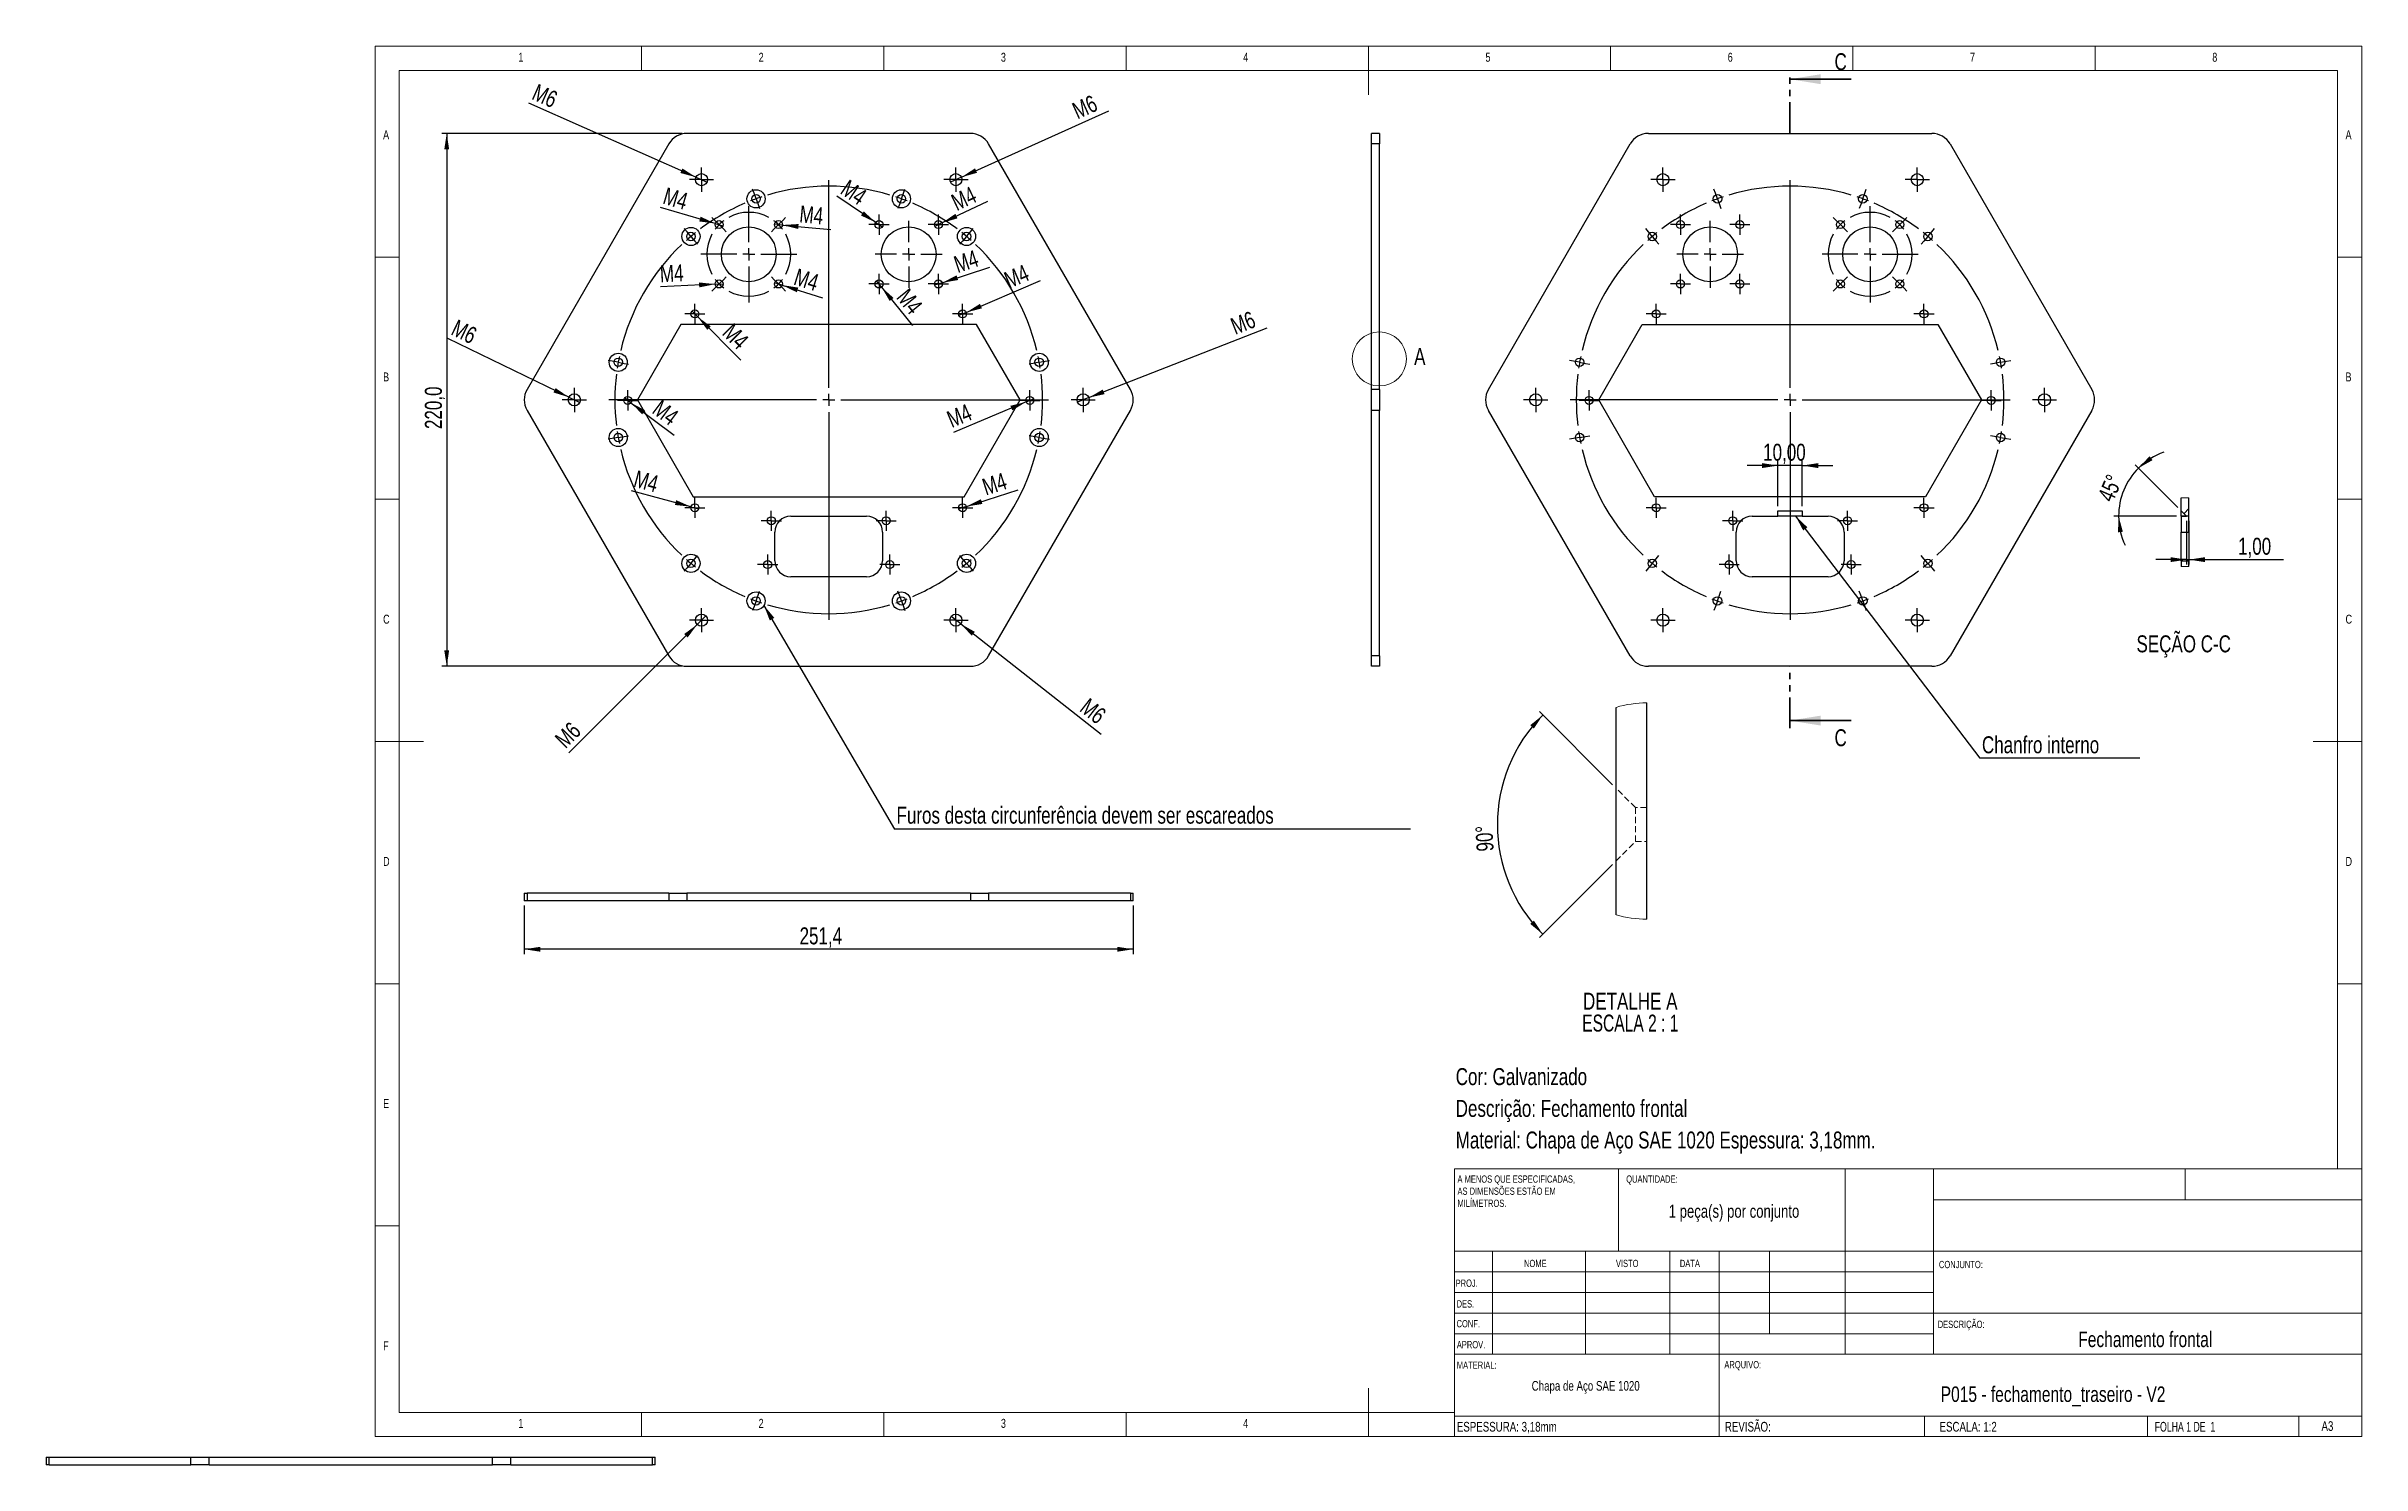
# Model space of a CAD drawing. Header units: millimetres. Extents: x -63 to 415, y -1 to 292.
import ezdxf

# ---------------------------------------------------------------- set-up
doc = ezdxf.new("R2010")
doc.units = ezdxf.units.MM
for name, pattern in [('CENTERX2', [20.32, 12.7, -2.54, 2.54, -2.54]), ('HIDDEN', [1.905, 1.27, -0.635]), ('PHANTOM', [12.7, 6.35, -1.27, 1.27, -1.27, 1.27, -1.27])]:
    doc.linetypes.add(name, pattern=pattern)
doc.layers.add('CAMADA_1', color=179, linetype='Continuous')
doc.layers.add('FORMAT', color=7, linetype='Continuous')
doc.styles.add('SLDTEXTSTYLE0', font='TXT', dxfattribs={"width": 0.75})
doc.styles.add('SLDTEXTSTYLE1', font='TXT', dxfattribs={"width": 0.673077})
doc.styles.add('SLDTEXTSTYLE2', font='TXT', dxfattribs={"width": 0.6875})
doc.dimstyles.new('SLDDIMSTYLE0', dxfattribs={"dimtxt": 3.5, "dimasz": 3.302, "dimexe": 0, "dimexo": 0.0625, "dimgap": 0.875, "dimtad": 1, "dimlfac": 2, "dimrnd": 1e-09, "dimzin": 12, "dimdsep": 46, "dimtxsty": 'SLDTEXTSTYLE0', "dimblk1": 'NONE', "dimsah": 1, "dimcen": 0, "dimadec": 0, "dimazin": 3, "dimtfac": 1, "dimtmove": 0, "dimatfit": 3, "dimldrblk": 'NONE', "dimfxl": 1, "dimfrac": 2, "dimtolj": 1, "dimtzin": 12, "dimarcsym": 0})
doc.dimstyles.new('SLDDIMSTYLE1', dxfattribs={"dimtxt": 3.5, "dimasz": 3.302, "dimexe": 0, "dimexo": 0.0625, "dimgap": 0.875, "dimtad": 1, "dimdec": 1, "dimlfac": 2, "dimrnd": 1e-09, "dimzin": 12, "dimdsep": 46, "dimtxsty": 'SLDTEXTSTYLE0', "dimsah": 1, "dimcen": 0.09, "dimadec": 0, "dimazin": 3, "dimtfac": 1, "dimtdec": 1, "dimtofl": 0, "dimtmove": 0, "dimatfit": 3, "dimfxl": 1, "dimfrac": 2, "dimtolj": 1, "dimtzin": 12, "dimarcsym": 0})
doc.dimstyles.new('SLDDIMSTYLE2', dxfattribs={"dimtxt": 0.18, "dimasz": 3.302, "dimexe": 0, "dimexo": 0.0625, "dimgap": 0, "dimtad": 0, "dimtih": 1, "dimtoh": 1, "dimdec": 0, "dimrnd": 1e-09, "dimzin": 0, "dimdsep": 46, "dimtxsty": 'Standard', "dimsah": 1, "dimcen": 0.09, "dimadec": 0, "dimazin": 0, "dimtfac": 3.302, "dimtdec": 0, "dimtofl": 0, "dimtmove": 0, "dimatfit": 3, "dimfxl": 1, "dimfrac": 2, "dimtolj": 1, "dimtzin": 0, "dimarcsym": 0})
doc.dimstyles.new('SLDDIMSTYLE3', dxfattribs={"dimtxt": 3.5, "dimasz": 3.302, "dimexe": 0, "dimexo": 0.0625, "dimgap": 0.875, "dimtad": 1, "dimdec": 4, "dimlfac": 0.5, "dimzin": 12, "dimdsep": 46, "dimtxsty": 'SLDTEXTSTYLE0', "dimsah": 1, "dimcen": 0.09, "dimazin": 3, "dimtfac": 1, "dimtofl": 0, "dimtmove": 0, "dimatfit": 3, "dimfxl": 1, "dimfrac": 2, "dimtolj": 1, "dimtzin": 12, "dimarcsym": 0})
doc.dimstyles.new('SLDDIMSTYLE4', dxfattribs={"dimtxt": 3.5, "dimasz": 3.302, "dimexe": 0, "dimexo": 0.0625, "dimgap": 0.875, "dimtad": 1, "dimlfac": 2, "dimrnd": 1e-09, "dimzin": 12, "dimdsep": 46, "dimtxsty": 'SLDTEXTSTYLE0', "dimsah": 1, "dimcen": 0.09, "dimadec": 0, "dimazin": 3, "dimtfac": 1, "dimtmove": 0, "dimatfit": 0, "dimfxl": 1, "dimfrac": 2, "dimtolj": 1, "dimtzin": 12, "dimarcsym": 0})
doc.dimstyles.new('SLDDIMSTYLE5', dxfattribs={"dimtxt": 3.5, "dimasz": 3.302, "dimexe": 0, "dimexo": 0.0625, "dimgap": 0.875, "dimtad": 1, "dimdec": 4, "dimlfac": 2, "dimzin": 12, "dimdsep": 46, "dimtxsty": 'SLDTEXTSTYLE0', "dimsah": 1, "dimcen": 0.09, "dimazin": 3, "dimtfac": 1, "dimtofl": 0, "dimtmove": 0, "dimatfit": 3, "dimfxl": 1, "dimfrac": 2, "dimtolj": 1, "dimtzin": 12, "dimarcsym": 0})

msp = doc.modelspace()

# ---------------------------------------------------------------- texts
at = {"color": 7, "linetype": 'Continuous', "lineweight": 0}
for s, insert, char_height, attachment_point, style in [('1', (34.583333, 290.668024), 1.852083, 1, 'SLDTEXTSTYLE0'), ('2', (84.166667, 290.668024), 1.852083, 1, 'SLDTEXTSTYLE0'), ('3', (134.166667, 290.668024), 1.852083, 1, 'SLDTEXTSTYLE0'), ('4', (184.166667, 290.668024), 1.852083, 1, 'SLDTEXTSTYLE0'), ('5', (234.166667, 290.668024), 1.852083, 1, 'SLDTEXTSTYLE0'), ('6', (284.166667, 290.668024), 1.852083, 1, 'SLDTEXTSTYLE0'), ('7', (334.166667, 290.668024), 1.852083, 1, 'SLDTEXTSTYLE0'), ('8', (384.166667, 290.668024), 1.852083, 1, 'SLDTEXTSTYLE0'), ('A', (6.666667, 274.66802), 1.852083, 1, 'SLDTEXTSTYLE0'), ('A', (411.666667, 274.66802), 1.852083, 1, 'SLDTEXTSTYLE0'), ('B', (6.666667, 224.66802), 1.852083, 1, 'SLDTEXTSTYLE0'), ('B', (411.666667, 224.66802), 1.852083, 1, 'SLDTEXTSTYLE0'), ('C', (6.666667, 174.66802), 1.852083, 1, 'SLDTEXTSTYLE0'), ('C', (411.666667, 174.66802), 1.852083, 1, 'SLDTEXTSTYLE0'), ('D', (6.666667, 124.66802), 1.852083, 1, 'SLDTEXTSTYLE0'), ('D', (411.666667, 124.66802), 1.852083, 1, 'SLDTEXTSTYLE0'), ('E', (6.666667, 74.66802), 1.852083, 1, 'SLDTEXTSTYLE0'), ('QUANTIDADE:', (263.216998, 58.920971), 1.5, 1, 'SLDTEXTSTYLE0'), ('1 peça(s) por conjunto', (285.460943, 52.881599), 2.7, 2, 'SLDTEXTSTYLE0'), ('NOME', (242.122239, 41.501483), 1.5, 1, 'SLDTEXTSTYLE0'), ('VISTO', (261.092729, 41.501483), 1.5, 1, 'SLDTEXTSTYLE0'), ('DATA', (274.287818, 41.501483), 1.5, 1, 'SLDTEXTSTYLE0'), ('CONJUNTO:', (327.756187, 41.278334), 1.5, 1, 'SLDTEXTSTYLE0'), ('PROJ.', (228.012149, 37.429715), 1.5, 1, 'SLDTEXTSTYLE0'), ('CONF.', (228.201722, 29.064296), 1.5, 1, 'SLDTEXTSTYLE0'), ('DES.', (228.210469, 33.154407), 1.5, 1, 'SLDTEXTSTYLE0'), ('DESCRIÇÃO:', (327.503843, 28.930002), 1.5, 1, 'SLDTEXTSTYLE0'), ('F', (6.666667, 24.66802), 1.852083, 1, 'SLDTEXTSTYLE0'), ('APROV.', (228.255186, 24.733705), 1.5, 1, 'SLDTEXTSTYLE0'), ('Fechamento frontal', (370.334047, 26.683718), 3.2, 2, 'SLDTEXTSTYLE0'), ('MATERIAL:', (228.255186, 20.504662), 1.5, 1, 'SLDTEXTSTYLE0'), ('ARQUIVO:', (283.468251, 20.604182), 1.5, 1, 'SLDTEXTSTYLE0'), ('Chapa de Aço SAE 1020', (254.8512, 16.48457), 2, 2, 'SLDTEXTSTYLE0'), ('P015 - fechamento_traseiro - V2', (351.311451, 15.362814), 3.2, 2, 'SLDTEXTSTYLE0'), ('1', (34.583333, 8.668024), 1.852083, 1, 'SLDTEXTSTYLE0'), ('2', (84.166667, 8.668024), 1.852083, 1, 'SLDTEXTSTYLE0'), ('3', (134.166667, 8.668024), 1.852083, 1, 'SLDTEXTSTYLE0'), ('4', (184.166667, 8.668024), 1.852083, 1, 'SLDTEXTSTYLE0'), ('ESPESSURA: 3,18mm', (228.255186, 8.04361), 2, 1, 'SLDTEXTSTYLE0'), ('REVISÃO:', (283.570885, 8.044621), 2, 1, 'SLDTEXTSTYLE0'), ('ESCALA: 1:2', (327.873966, 8.044621), 2, 1, 'SLDTEXTSTYLE0'), ('FOLHA 1 DE  1', (372.278294, 8.044621), 2, 1, 'SLDTEXTSTYLE1'), ('A3', (406.700732, 8.177589), 2, 1, 'SLDTEXTSTYLE0')]:
    msp.add_mtext(s, dxfattribs=dict(at, insert=insert, char_height=char_height, attachment_point=attachment_point, style=style))
at = {"color": 7, "linetype": 'Continuous', "char_height": 3.5, "attachment_point": 1, "style": 'SLDTEXTSTYLE0'}
for insert in [(306.203599, 290.573666), (306.203599, 151.023555)]:
    msp.add_mtext('C', dxfattribs=dict(at, insert=insert))
at = {"color": 7, "linetype": 'Continuous', "lineweight": 18, "insert": (219.44892, 229.716689), "char_height": 3.5, "attachment_point": 1, "style": 'SLDTEXTSTYLE0'}
msp.add_mtext('A', dxfattribs=at)
at = {"layer": 'CAMADA_1', "insert": (378.271239, 170.401698), "char_height": 3.5, "attachment_point": 2, "style": 'SLDTEXTSTYLE0'}
msp.add_mtext('SEÇÃO C-C', dxfattribs=at)
at = {"layer": 'FORMAT', "char_height": 3.5, "attachment_point": 1, "style": 'SLDTEXTSTYLE0'}
for s, insert in [('Cor: Galvanizado', (228.024986, 81.066077)), ('Descrição: Fechamento frontal', (228.024986, 74.505226)), ('Material: Chapa de Aço SAE 1020 Espessura: 3,18mm.', (228.024986, 67.978615))]:
    msp.add_mtext(s, dxfattribs=dict(at, insert=insert))

# ---------------------------------------------------------------- blocks, each defined once
blk = doc.blocks.new('SW_NOTE_0')
at = {"color": 0, "linetype": 'Continuous', "lineweight": 0, "char_height": 1.5, "attachment_point": 1, "style": 'SLDTEXTSTYLE0'}
for s, insert in [('A MENOS QUE ESPECIFICADAS,', (0, 1.93)), ('AS DIMENSÕES ESTÃO EM', (0, -0.57)), ('MILÍMETROS.', (0, -3.07))]:
    blk.add_mtext(s, dxfattribs=dict(at, insert=insert))
blk = doc.blocks.new('_D')
at = {"layer": 'CAMADA_1'}
for q in [(45, 146.16), (73.27, 174.43)]:
    blk.add_line((71.5, 172.66), q, dxfattribs=at)
blk.add_solid([(71.5, 172.66), (68.81, 170.68), (69.53, 169.97)], dxfattribs=at)
at = {"layer": 'CAMADA_1', "insert": (41.82, 149.35), "char_height": 3.5, "attachment_point": 1, "rotation": 45, "style": 'SLDTEXTSTYLE0'}
blk.add_mtext('M6', dxfattribs=at)
blk = doc.blocks.new('_NONE')
blk = doc.blocks.new('_D_1')
at = {"layer": 'CAMADA_1'}
for q in [(57.92, 200.25), (71.8, 196.53)]:
    blk.add_line((70.21, 196.96), q, dxfattribs=at)
blk.add_solid([(70.21, 196.96), (67.15, 198.31), (66.89, 197.32)], dxfattribs=at)
at = {"layer": 'CAMADA_1', "insert": (59.06, 204.53), "char_height": 3.5, "attachment_point": 1, "rotation": 345, "style": 'SLDTEXTSTYLE0'}
blk.add_mtext('M4', dxfattribs=at)
blk = doc.blocks.new('_D_2')
at = {"layer": 'CAMADA_1'}
for q in [(125.48, 196.49), (137.7, 200.44)]:
    blk.add_line((127.05, 197), q, dxfattribs=at)
blk.add_solid([(127.05, 197), (130.35, 197.53), (130.04, 198.5)], dxfattribs=at)
at = {"layer": 'CAMADA_1', "insert": (129.99, 202.57), "char_height": 3.5, "attachment_point": 1, "rotation": 17.8936, "style": 'SLDTEXTSTYLE0'}
blk.add_mtext('M4', dxfattribs=at)
blk = doc.blocks.new('_D_3')
at = {"layer": 'CAMADA_1'}
for q in [(56.48, 219.41), (66.76, 211.71)]:
    blk.add_line((57.81, 218.42), q, dxfattribs=at)
blk.add_solid([(57.81, 218.42), (60.14, 216.03), (60.75, 216.85)], dxfattribs=at)
at = {"layer": 'CAMADA_1', "insert": (64.05, 219.24), "char_height": 3.5, "attachment_point": 1, "rotation": 323.1887, "style": 'SLDTEXTSTYLE0'}
blk.add_mtext('M4', dxfattribs=at)
blk = doc.blocks.new('_D_4')
at = {"layer": 'CAMADA_1'}
for q in [(124.39, 212.29), (140.89, 219.23)]:
    blk.add_line((139.37, 218.59), q, dxfattribs=at)
blk.add_solid([(139.37, 218.59), (136.12, 217.78), (136.52, 216.84)], dxfattribs=at)
at = {"layer": 'CAMADA_1', "insert": (122.66, 216.41), "char_height": 3.5, "attachment_point": 1, "rotation": 22.8046, "style": 'SLDTEXTSTYLE0'}
blk.add_mtext('M4', dxfattribs=at)
blk = doc.blocks.new('_D_5')
at = {"layer": 'CAMADA_1'}
for q in [(142.37, 243.68), (125.51, 236.42)]:
    blk.add_line((127.02, 237.07), q, dxfattribs=at)
blk.add_solid([(127.02, 237.07), (130.26, 237.91), (129.85, 238.84)], dxfattribs=at)
at = {"layer": 'CAMADA_1', "insert": (134.47, 245.14), "char_height": 3.5, "attachment_point": 1, "rotation": 23.2837, "style": 'SLDTEXTSTYLE0'}
blk.add_mtext('M4', dxfattribs=at)
blk = doc.blocks.new('_D_6')
at = {"layer": 'CAMADA_1'}
for q in [(70.42, 237.33), (80.52, 227.23)]:
    blk.add_line((71.59, 236.16), q, dxfattribs=at)
blk.add_solid([(71.59, 236.16), (73.57, 233.47), (74.28, 234.19)], dxfattribs=at)
at = {"layer": 'CAMADA_1', "insert": (78.93, 235.08), "char_height": 3.5, "attachment_point": 1, "rotation": 315, "style": 'SLDTEXTSTYLE0'}
blk.add_mtext('M4', dxfattribs=at)
blk = doc.blocks.new('_D_7')
at = {"layer": 'CAMADA_1'}
for q in [(131.85, 246.43), (120.48, 242.67)]:
    blk.add_line((122.04, 243.19), q, dxfattribs=at)
blk.add_solid([(122.04, 243.19), (125.34, 243.75), (125.02, 244.71)], dxfattribs=at)
at = {"layer": 'CAMADA_1', "insert": (124.13, 248.49), "char_height": 3.5, "attachment_point": 1, "rotation": 18.2962, "style": 'SLDTEXTSTYLE0'}
blk.add_mtext('M4', dxfattribs=at)
blk = doc.blocks.new('_D_8')
at = {"layer": 'CAMADA_1'}
for q in [(108.49, 243.57), (115.95, 234.38)]:
    blk.add_line((109.53, 242.29), q, dxfattribs=at)
blk.add_solid([(109.53, 242.29), (111.22, 239.41), (112.01, 240.05)], dxfattribs=at)
at = {"layer": 'CAMADA_1', "insert": (115.14, 242.32), "char_height": 3.5, "attachment_point": 1, "rotation": 309.0586, "style": 'SLDTEXTSTYLE0'}
blk.add_mtext('M4', dxfattribs=at)
blk = doc.blocks.new('_D_9')
at = {"layer": 'CAMADA_1'}
for q in [(131.47, 260.02), (120.51, 254.83)]:
    blk.add_line((122.01, 255.54), q, dxfattribs=at)
blk.add_solid([(122.01, 255.54), (125.21, 256.49), (124.77, 257.41)], dxfattribs=at)
at = {"layer": 'CAMADA_1', "insert": (123.56, 261.12), "char_height": 3.5, "attachment_point": 1, "rotation": 25.3356, "style": 'SLDTEXTSTYLE0'}
blk.add_mtext('M4', dxfattribs=at)
blk = doc.blocks.new('_D_10')
at = {"layer": 'CAMADA_1'}
for q in [(100.32, 261.03), (109.69, 254.72)]:
    blk.add_line((108.33, 255.64), q, dxfattribs=at)
blk.add_solid([(108.33, 255.64), (105.87, 257.91), (105.3, 257.07)], dxfattribs=at)
at = {"layer": 'CAMADA_1', "insert": (102.75, 264.65), "char_height": 3.5, "attachment_point": 1, "rotation": 326.0596, "style": 'SLDTEXTSTYLE0'}
blk.add_mtext('M4', dxfattribs=at)
blk = doc.blocks.new('_D_11')
at = {"layer": 'CAMADA_1'}
for q in [(87.44, 255.26), (99.05, 254.19)]:
    blk.add_line((89.08, 255.11), q, dxfattribs=at)
blk.add_solid([(89.08, 255.11), (92.32, 254.3), (92.42, 255.31)], dxfattribs=at)
at = {"layer": 'CAMADA_1', "insert": (92.8, 259.15), "char_height": 3.5, "attachment_point": 1, "rotation": 354.7126, "style": 'SLDTEXTSTYLE0'}
blk.add_mtext('M4', dxfattribs=at)
blk = doc.blocks.new('_D_12')
at = {"layer": 'CAMADA_1'}
for q in [(63.94, 258.7), (76.8, 254.95)]:
    blk.add_line((75.22, 255.41), q, dxfattribs=at)
blk.add_solid([(75.22, 255.41), (72.19, 256.83), (71.91, 255.85)], dxfattribs=at)
at = {"layer": 'CAMADA_1', "insert": (65.17, 262.94), "char_height": 3.5, "attachment_point": 1, "rotation": 343.75, "style": 'SLDTEXTSTYLE0'}
blk.add_mtext('M4', dxfattribs=at)
blk = doc.blocks.new('_D_13')
at = {"layer": 'CAMADA_1'}
for q in [(63.92, 242.37), (76.83, 242.97)]:
    blk.add_line((75.19, 242.9), q, dxfattribs=at)
blk.add_solid([(75.19, 242.9), (71.86, 243.25), (71.91, 242.23)], dxfattribs=at)
at = {"layer": 'CAMADA_1', "insert": (63.71, 246.76), "char_height": 3.5, "attachment_point": 1, "rotation": 2.6833, "style": 'SLDTEXTSTYLE0'}
blk.add_mtext('M4', dxfattribs=at)
blk = doc.blocks.new('_D_14')
at = {"layer": 'CAMADA_1'}
for q in [(87.47, 243.18), (97.33, 240.11)]:
    blk.add_line((89.05, 242.69), q, dxfattribs=at)
blk.add_solid([(89.05, 242.69), (92.05, 241.22), (92.35, 242.19)], dxfattribs=at)
at = {"layer": 'CAMADA_1', "insert": (92.23, 246.22), "char_height": 3.5, "attachment_point": 1, "rotation": 342.7179, "style": 'SLDTEXTSTYLE0'}
blk.add_mtext('M4', dxfattribs=at)
blk = doc.blocks.new('_D_15')
at = {"layer": 'CAMADA_1'}
for q in [(123.9, 174.32), (154.83, 149.99)]:
    blk.add_line((125.87, 172.77), q, dxfattribs=at)
blk.add_solid([(125.87, 172.77), (128.15, 170.33), (128.78, 171.13)], dxfattribs=at)
at = {"layer": 'CAMADA_1', "insert": (152.36, 157.66), "char_height": 3.5, "attachment_point": 1, "rotation": 321.8083, "style": 'SLDTEXTSTYLE0'}
blk.add_mtext('M6', dxfattribs=at)
blk = doc.blocks.new('_D_16')
at = {"layer": 'CAMADA_1'}
for q in [(189.1, 233.9), (149.97, 218.55)]:
    blk.add_line((152.3, 219.47), q, dxfattribs=at)
blk.add_solid([(152.3, 219.47), (155.56, 220.2), (155.19, 221.15)], dxfattribs=at)
at = {"layer": 'CAMADA_1', "insert": (181.23, 235.66), "char_height": 3.5, "attachment_point": 1, "rotation": 21.4225, "style": 'SLDTEXTSTYLE0'}
blk.add_mtext('M6', dxfattribs=at)
blk = doc.blocks.new('_D_17')
at = {"layer": 'CAMADA_1'}
for q in [(156.46, 278.71), (123.75, 263.96)]:
    blk.add_line((126.03, 264.99), q, dxfattribs=at)
blk.add_solid([(126.03, 264.99), (129.24, 265.88), (128.83, 266.81)], dxfattribs=at)
at = {"layer": 'CAMADA_1', "insert": (148.53, 280.07), "char_height": 3.5, "attachment_point": 1, "rotation": 24.2611, "style": 'SLDTEXTSTYLE0'}
blk.add_mtext('M6', dxfattribs=at)
blk = doc.blocks.new('_D_18')
at = {"layer": 'CAMADA_1'}
for q in [(36.72, 280.24), (73.53, 263.97)]:
    blk.add_line((71.24, 264.98), q, dxfattribs=at)
blk.add_solid([(71.24, 264.98), (68.43, 266.78), (68.02, 265.85)], dxfattribs=at)
at = {"layer": 'CAMADA_1', "insert": (38.54, 284.36), "char_height": 3.5, "attachment_point": 1, "rotation": 336.1531, "style": 'SLDTEXTSTYLE0'}
blk.add_mtext('M6', dxfattribs=at)
blk = doc.blocks.new('_D_19')
at = {"layer": 'CAMADA_1'}
for q in [(20.01, 231.69), (47.26, 218.46)]:
    blk.add_line((45.01, 219.56), q, dxfattribs=at)
blk.add_solid([(45.01, 219.56), (42.26, 221.45), (41.82, 220.54)], dxfattribs=at)
at = {"layer": 'CAMADA_1', "insert": (21.97, 235.73), "char_height": 3.5, "attachment_point": 1, "rotation": 334.1178, "style": 'SLDTEXTSTYLE0'}
blk.add_mtext('M6', dxfattribs=at)
blk = doc.blocks.new('_D_20')
at = {"layer": 'CAMADA_1'}
for p, q in [((68.38, 274.01), (18.8, 274.01)), ((19.8, 274.01), (19.8, 164.01)), ((68.38, 164.01), (18.8, 164.01))]:
    blk.add_line(p, q, dxfattribs=at)
for points in [[(19.8, 274.01), (19.29, 270.71), (20.3, 270.71)], [(19.8, 164.01), (20.3, 167.31), (19.29, 167.31)]]:
    blk.add_solid(points, dxfattribs=at)
at = {"layer": 'CAMADA_1', "insert": (15.29, 212.99), "char_height": 3.5, "attachment_point": 1, "rotation": 90, "style": 'SLDTEXTSTYLE0'}
blk.add_mtext('220,0', dxfattribs=at)
blk = doc.blocks.new('SW_NOTE_1')
at = {"layer": 'CAMADA_1', "color": 0}
blk.add_line((106.51, 0), (0, 0), dxfattribs=at)
at = {"layer": 'CAMADA_1', "color": 0, "insert": (0.41, 4.61), "char_height": 3.5, "attachment_point": 1, "style": 'SLDTEXTSTYLE0'}
blk.add_mtext('Furos desta circunferência devem ser escareados', dxfattribs=at)
blk = doc.blocks.new('SW_CENTERMARKSYMBOL_0')
at = {"layer": 'CAMADA_1', "color": 0}
for p, q in [((-1.25, 0), (-2.075, 0)), ((0, 0), (-1.25, 0)), ((0, 1.25), (0, 2.075)), ((0, 0), (0, 1.25)), ((0, 0), (0, -1.25)), ((0, 0), (1.25, 0)), ((1.25, 0), (2.075, 0)), ((0, -1.25), (0, -2.075))]:
    blk.add_line(p, q, dxfattribs=at)
blk = doc.blocks.new('SW_CENTERMARKSYMBOL_1')
at = {"layer": 'CAMADA_1', "color": 0}
for p, q in [((-1.25, 0), (-2.075, 0)), ((0, 0), (-1.25, 0)), ((0, 1.25), (0, 2.075)), ((0, 0), (0, 1.25)), ((0, 0), (0, -1.25)), ((0, 0), (1.25, 0)), ((1.25, 0), (2.075, 0)), ((0, -1.25), (0, -2.075))]:
    blk.add_line(p, q, dxfattribs=at)
blk = doc.blocks.new('SW_CENTERMARKSYMBOL_2')
at = {"layer": 'CAMADA_1', "color": 0}
for p, q in [((-1.25, 0), (-2.075, 0)), ((0, 0), (-1.25, 0)), ((0, 1.25), (0, 2.075)), ((0, 0), (0, 1.25)), ((0, 0), (0, -1.25)), ((0, 0), (1.25, 0)), ((1.25, 0), (2.075, 0)), ((0, -1.25), (0, -2.075))]:
    blk.add_line(p, q, dxfattribs=at)
blk = doc.blocks.new('SW_CENTERMARKSYMBOL_3')
at = {"layer": 'CAMADA_1', "color": 0}
for p, q in [((-1.25, 0), (-2.075, 0)), ((0, 0), (-1.25, 0)), ((0, 1.25), (0, 2.075)), ((0, 0), (0, 1.25)), ((0, 0), (0, -1.25)), ((0, 0), (1.25, 0)), ((1.25, 0), (2.075, 0)), ((0, -1.25), (0, -2.075))]:
    blk.add_line(p, q, dxfattribs=at)
blk = doc.blocks.new('SW_CENTERMARKSYMBOL_4')
at = {"layer": 'CAMADA_1', "color": 0}
for p, q in [((-13.13, 0.88), (-13.72, 1.47)), ((-12.25, 0), (-13.13, 0.88)), ((-12.25, 0), (-11.37, -0.88)), ((-6.12, -3.62), (-6.12, 3.79)), ((0, 0), (-0.88, -0.88)), ((0, 0), (0.88, 0.88)), ((0.88, 0.88), (1.47, 1.47)), ((-11.37, -0.88), (-10.78, -1.47)), ((-0.88, -0.88), (-1.47, -1.47)), ((-8.62, -6.12), (-16.04, -6.12)), ((-6.12, -6.12), (-7.38, -6.12)), ((-6.12, -6.12), (-6.12, -4.88)), ((-6.12, -6.12), (-6.12, -7.38)), ((-6.12, -6.12), (-4.88, -6.12)), ((-6.12, -8.62), (-6.12, -16.04)), ((-3.62, -6.12), (3.79, -6.12)), ((-13.13, -13.13), (-13.72, -13.72)), ((-12.25, -12.25), (-13.13, -13.13)), ((-12.25, -12.25), (-11.37, -11.37)), ((-11.37, -11.37), (-10.78, -10.78)), ((-0.88, -11.37), (-1.47, -10.78)), ((0, -12.25), (-0.88, -11.37)), ((0, -12.25), (0.88, -13.13)), ((0.88, -13.13), (1.47, -13.72))]:
    blk.add_line(p, q, dxfattribs=at)
for start, end in [(135, 143.2682), (126.7318, 135), (61.5364, 118.4636), (45, 53.2682), (36.7318, 45), (151.5364, 208.4636), (331.5364, 28.4636), (216.7318, 225), (225, 233.2682), (241.5364, 298.4636), (306.7318, 315), (315, 323.2682)]:
    blk.add_arc((-6.12, -6.12), 8.66, start, end, dxfattribs=at)
blk = doc.blocks.new('SW_CENTERMARKSYMBOL_5')
at = {"layer": 'CAMADA_1', "color": 0}
for p, q in [((-43.86, 76.42), (-44.16, 77.24)), ((-28.44, 36.24), (-28.44, 79.12)), ((-13.02, 76.42), (-12.72, 77.24)), ((-43.44, 75.24), (-43.86, 76.42)), ((-43.44, 75.24), (-43.02, 74.06)), ((-43.02, 74.06), (-42.72, 73.24)), ((-13.86, 74.06), (-14.16, 73.24)), ((-13.44, 75.24), (-13.86, 74.06)), ((-13.44, 75.24), (-13.02, 76.42)), ((-57.69, 68.44), (-58.25, 69.11)), ((-56.88, 67.48), (-57.69, 68.44)), ((-56.88, 67.48), (-56.07, 66.53)), ((0, 67.48), (-0.81, 66.53)), ((0, 67.48), (0.81, 68.44)), ((0.81, 68.44), (1.37, 69.11)), ((-56.07, 66.53), (-55.51, 65.86)), ((-0.81, 66.53), (-1.37, 65.86)), ((-73.11, 41.72), (-73.97, 41.87)), ((-71.88, 41.5), (-73.11, 41.72)), ((-71.88, 41.5), (-70.65, 41.28)), ((-70.65, 41.28), (-69.79, 41.13)), ((13.77, 41.28), (12.91, 41.13)), ((15, 41.5), (13.77, 41.28)), ((15, 41.5), (16.23, 41.72)), ((16.23, 41.72), (17.09, 41.87)), ((-30.94, 33.74), (-73.82, 33.74)), ((-28.44, 33.74), (-29.69, 33.74)), ((-28.44, 33.74), (-28.44, 34.99)), ((-28.44, 33.74), (-28.44, 32.49)), ((-28.44, 33.74), (-27.19, 33.74)), ((-25.94, 33.74), (16.94, 33.74)), ((-28.44, 31.24), (-28.44, -11.64)), ((-73.11, 25.76), (-73.97, 25.61)), ((-71.88, 25.98), (-73.11, 25.76)), ((-71.88, 25.98), (-70.65, 26.2)), ((-70.65, 26.2), (-69.79, 26.35)), ((13.77, 26.2), (12.91, 26.35)), ((15, 25.98), (13.77, 26.2)), ((15, 25.98), (16.23, 25.76)), ((16.23, 25.76), (17.09, 25.61)), ((-56.88, 0), (-57.69, -0.96)), ((-56.88, 0), (-56.07, 0.96)), ((-56.07, 0.96), (-55.51, 1.62)), ((-0.81, 0.96), (-1.37, 1.62)), ((0, 0), (-0.81, 0.96)), ((0, 0), (0.81, -0.96)), ((-57.69, -0.96), (-58.25, -1.62)), ((0.81, -0.96), (1.37, -1.62)), ((-43.86, -8.94), (-44.16, -9.76)), ((-43.44, -7.76), (-43.86, -8.94)), ((-43.44, -7.76), (-43.02, -6.58)), ((-43.02, -6.58), (-42.72, -5.76)), ((-13.86, -6.58), (-14.16, -5.76)), ((-13.44, -7.76), (-13.86, -6.58)), ((-13.44, -7.76), (-13.02, -8.94)), ((-13.02, -8.94), (-12.72, -9.76))]:
    blk.add_line(p, q, dxfattribs=at)
for start, end in [(73.3738, 106.6262), (113.1182, 126.8818), (109.8722, 111.4952), (108.2492, 109.8722), (70.1278, 71.7508), (68.5048, 70.1278), (53.1182, 66.8818), (130.1278, 131.7508), (128.5048, 130.1278), (49.8722, 51.4952), (48.2492, 49.8722), (133.3738, 166.6262), (13.3738, 46.6262), (173.1182, 186.8818), (169.8722, 171.4952), (168.2492, 169.8722), (10.1278, 11.7508), (8.5048, 10.1278), (353.1182, 6.8818), (188.5048, 190.1278), (190.1278, 191.7508), (348.2492, 349.8722), (349.8722, 351.4952), (193.3738, 226.6262), (313.3738, 346.6262), (228.2492, 229.8722), (229.8722, 231.4952), (308.5048, 310.1278), (310.1278, 311.7508), (233.1182, 246.8818), (293.1182, 306.8818), (248.5048, 250.1278), (250.1278, 251.7508), (253.3738, 286.6262), (288.2492, 289.8722), (289.8722, 291.4952)]:
    blk.add_arc((-28.44, 33.74), 44.13, start, end, dxfattribs=at)
blk = doc.blocks.new('SW_CENTERMARKSYMBOL_6')
at = {"layer": 'CAMADA_1', "color": 0}
for p, q in [((-1.25, 0), (-2.075, 0)), ((0, 0), (-1.25, 0)), ((0, 1.25), (0, 2.075)), ((0, 0), (0, 1.25)), ((0, 0), (0, -1.25)), ((0, 0), (1.25, 0)), ((1.25, 0), (2.075, 0)), ((0, -1.25), (0, -2.075))]:
    blk.add_line(p, q, dxfattribs=at)
blk = doc.blocks.new('SW_CENTERMARKSYMBOL_7')
at = {"layer": 'CAMADA_1', "color": 0}
for p, q in [((0, 2.5), (0, 6.9)), ((-2.5, 0), (-6.9, 0)), ((0, 0), (-1.25, 0)), ((0, 0), (0, 1.25)), ((0, 0), (0, -1.25)), ((0, 0), (1.25, 0)), ((2.5, 0), (6.9, 0)), ((0, -2.5), (0, -6.9))]:
    blk.add_line(p, q, dxfattribs=at)
blk = doc.blocks.new('SW_CENTERMARKSYMBOL_8')
at = {"layer": 'CAMADA_1', "color": 0}
for p, q in [((-1.25, 0), (-2.075, 0)), ((0, 0), (-1.25, 0)), ((0, 1.25), (0, 2.075)), ((0, 0), (0, 1.25)), ((0, 0), (0, -1.25)), ((0, 0), (1.25, 0)), ((1.25, 0), (2.075, 0)), ((0, -1.25), (0, -2.075))]:
    blk.add_line(p, q, dxfattribs=at)
blk = doc.blocks.new('SW_CENTERMARKSYMBOL_9')
at = {"layer": 'CAMADA_1', "color": 0}
for p, q in [((-1.25, 0), (-2.075, 0)), ((0, 0), (-1.25, 0)), ((0, 1.25), (0, 2.075)), ((0, 0), (0, 1.25)), ((0, 0), (0, -1.25)), ((0, 0), (1.25, 0)), ((1.25, 0), (2.075, 0)), ((0, -1.25), (0, -2.075))]:
    blk.add_line(p, q, dxfattribs=at)
blk = doc.blocks.new('SW_CENTERMARKSYMBOL_10')
at = {"layer": 'CAMADA_1', "color": 0}
for p, q in [((-1.25, 0), (-2.075, 0)), ((0, 0), (-1.25, 0)), ((0, 1.25), (0, 2.075)), ((0, 0), (0, 1.25)), ((0, 0), (0, -1.25)), ((0, 0), (1.25, 0)), ((1.25, 0), (2.075, 0)), ((0, -1.25), (0, -2.075))]:
    blk.add_line(p, q, dxfattribs=at)
blk = doc.blocks.new('SW_CENTERMARKSYMBOL_11')
at = {"layer": 'CAMADA_1', "color": 0}
for p, q in [((-1.25, 0), (-2.5, 0)), ((0, 0), (-1.25, 0)), ((0, 1.25), (0, 2.5)), ((0, 0), (0, 1.25)), ((0, 0), (0, -1.25)), ((0, 0), (1.25, 0)), ((1.25, 0), (2.5, 0)), ((0, -1.25), (0, -2.5))]:
    blk.add_line(p, q, dxfattribs=at)
blk = doc.blocks.new('SW_CENTERMARKSYMBOL_12')
at = {"layer": 'CAMADA_1', "color": 0}
for p, q in [((-1.25, 0), (-2.5, 0)), ((0, 0), (-1.25, 0)), ((0, 1.25), (0, 2.5)), ((0, 0), (0, 1.25)), ((0, 0), (0, -1.25)), ((0, 0), (1.25, 0)), ((1.25, 0), (2.5, 0)), ((0, -1.25), (0, -2.5))]:
    blk.add_line(p, q, dxfattribs=at)
blk = doc.blocks.new('SW_CENTERMARKSYMBOL_13')
at = {"layer": 'CAMADA_1', "color": 0}
for p, q in [((-1.25, 0), (-2.5, 0)), ((0, 0), (-1.25, 0)), ((0, 1.25), (0, 2.5)), ((0, 0), (0, 1.25)), ((0, 0), (0, -1.25)), ((0, 0), (1.25, 0)), ((1.25, 0), (2.5, 0)), ((0, -1.25), (0, -2.5))]:
    blk.add_line(p, q, dxfattribs=at)
blk = doc.blocks.new('SW_CENTERMARKSYMBOL_14')
at = {"layer": 'CAMADA_1', "color": 0}
for p, q in [((-1.25, 0), (-2.5, 0)), ((0, 0), (-1.25, 0)), ((0, 1.25), (0, 2.5)), ((0, 0), (0, 1.25)), ((0, 0), (0, -1.25)), ((0, 0), (1.25, 0)), ((1.25, 0), (2.5, 0)), ((0, -1.25), (0, -2.5))]:
    blk.add_line(p, q, dxfattribs=at)
blk = doc.blocks.new('SW_CENTERMARKSYMBOL_15')
at = {"layer": 'CAMADA_1', "color": 0}
for p, q in [((-1.25, 0), (-2.5, 0)), ((0, 0), (-1.25, 0)), ((0, 1.25), (0, 2.5)), ((0, 0), (0, 1.25)), ((0, 0), (0, -1.25)), ((0, 0), (1.25, 0)), ((1.25, 0), (2.5, 0)), ((0, -1.25), (0, -2.5))]:
    blk.add_line(p, q, dxfattribs=at)
blk = doc.blocks.new('SW_CENTERMARKSYMBOL_16')
at = {"layer": 'CAMADA_1', "color": 0}
for p, q in [((-1.25, 0), (-2.5, 0)), ((0, 0), (-1.25, 0)), ((0, 1.25), (0, 2.5)), ((0, 0), (0, 1.25)), ((0, 0), (0, -1.25)), ((0, 0), (1.25, 0)), ((1.25, 0), (2.5, 0)), ((0, -1.25), (0, -2.5))]:
    blk.add_line(p, q, dxfattribs=at)
blk = doc.blocks.new('SW_CENTERMARKSYMBOL_17')
at = {"layer": 'CAMADA_1', "color": 0}
for p, q in [((-1.25, 0), (-2.075, 0)), ((0, 0), (-1.25, 0)), ((0, 1.25), (0, 2.075)), ((0, 0), (0, 1.25)), ((0, 0), (0, -1.25)), ((0, 0), (1.25, 0)), ((1.25, 0), (2.075, 0)), ((0, -1.25), (0, -2.075))]:
    blk.add_line(p, q, dxfattribs=at)
blk = doc.blocks.new('SW_CENTERMARKSYMBOL_18')
at = {"layer": 'CAMADA_1', "color": 0}
for p, q in [((-1.25, 0), (-2.075, 0)), ((0, 0), (-1.25, 0)), ((0, 1.25), (0, 2.075)), ((0, 0), (0, 1.25)), ((0, 0), (0, -1.25)), ((0, 0), (1.25, 0)), ((1.25, 0), (2.075, 0)), ((0, -1.25), (0, -2.075))]:
    blk.add_line(p, q, dxfattribs=at)
blk = doc.blocks.new('SW_CENTERMARKSYMBOL_19')
at = {"layer": 'CAMADA_1', "color": 0}
for p, q in [((-1.25, 0), (-2.075, 0)), ((0, 0), (-1.25, 0)), ((0, 1.25), (0, 2.075)), ((0, 0), (0, 1.25)), ((0, 0), (0, -1.25)), ((0, 0), (1.25, 0)), ((1.25, 0), (2.075, 0)), ((0, -1.25), (0, -2.075))]:
    blk.add_line(p, q, dxfattribs=at)
blk = doc.blocks.new('SW_CENTERMARKSYMBOL_20')
at = {"layer": 'CAMADA_1', "color": 0}
for p, q in [((-1.25, 0), (-2.075, 0)), ((0, 0), (-1.25, 0)), ((0, 1.25), (0, 2.075)), ((0, 0), (0, 1.25)), ((0, 0), (0, -1.25)), ((0, 0), (1.25, 0)), ((1.25, 0), (2.075, 0)), ((0, -1.25), (0, -2.075))]:
    blk.add_line(p, q, dxfattribs=at)
blk = doc.blocks.new('SW_CENTERMARKSYMBOL_21')
at = {"layer": 'CAMADA_1', "color": 0}
for p, q in [((-1.25, 0), (-2.075, 0)), ((0, 0), (-1.25, 0)), ((0, 1.25), (0, 2.075)), ((0, 0), (0, 1.25)), ((0, 0), (0, -1.25)), ((0, 0), (1.25, 0)), ((1.25, 0), (2.075, 0)), ((0, -1.25), (0, -2.075))]:
    blk.add_line(p, q, dxfattribs=at)
blk = doc.blocks.new('SW_CENTERMARKSYMBOL_22')
at = {"layer": 'CAMADA_1', "color": 0}
for p, q in [((-1.25, 0), (-2.075, 0)), ((0, 0), (-1.25, 0)), ((0, 1.25), (0, 2.075)), ((0, 0), (0, 1.25)), ((0, 0), (0, -1.25)), ((0, 0), (1.25, 0)), ((1.25, 0), (2.075, 0)), ((0, -1.25), (0, -2.075))]:
    blk.add_line(p, q, dxfattribs=at)
blk = doc.blocks.new('_D_21')
at = {"layer": 'CAMADA_1'}
for p, q in [((260.41, 139.55), (245.29, 154.67)), ((260.41, 123.13), (245.29, 108.02))]:
    blk.add_line(p, q, dxfattribs=at)
blk.add_arc((268.62, 131.34), 31.99, 135, 225, dxfattribs=at)
for points in [[(246, 153.96), (243.41, 151.85), (244.16, 151.17)], [(246, 108.72), (244.16, 111.52), (243.41, 110.84)]]:
    blk.add_solid(points, dxfattribs=at)
at = {"layer": 'CAMADA_1', "insert": (232.37, 125.7), "char_height": 3.5, "attachment_point": 1, "rotation": 93.155, "style": 'SLDTEXTSTYLE0'}
blk.add_mtext('90°', dxfattribs=at)
blk = doc.blocks.new('SW_NOTE_2')
at = {"layer": 'CAMADA_1', "color": 0, "char_height": 3.5, "attachment_point": 2}
for s, insert, style in [('ESCALA 2 : 1', (13.13, -0.01), 'SLDTEXTSTYLE2'), ('DETALHE A', (13.12, 4.51), 'SLDTEXTSTYLE0')]:
    blk.add_mtext(s, dxfattribs=dict(at, insert=insert, style=style))
blk = doc.blocks.new('_D_22')
at = {"layer": 'CAMADA_1'}
for p, q in [((35.8, 114.61), (35.8, 104.61)), ((161.47, 114.61), (161.47, 104.61)), ((161.47, 105.61), (35.8, 105.61))]:
    blk.add_line(p, q, dxfattribs=at)
for points in [[(35.8, 105.61), (39.1, 105.1), (39.1, 106.11)], [(161.47, 105.61), (158.17, 106.11), (158.17, 105.1)]]:
    blk.add_solid(points, dxfattribs=at)
at = {"layer": 'CAMADA_1', "insert": (92.62, 110.12), "char_height": 3.5, "attachment_point": 1, "style": 'SLDTEXTSTYLE0'}
blk.add_mtext('251,4', dxfattribs=at)
blk = doc.blocks.new('_D_23')
at = {"layer": 'CAMADA_1'}
for p, q in [((294.54, 197.1), (294.54, 206.45)), ((299.54, 197.1), (299.54, 206.45)), ((294.54, 205.45), (288.19, 205.45)), ((299.54, 205.45), (294.54, 205.45)), ((299.54, 205.45), (305.89, 205.45))]:
    blk.add_line(p, q, dxfattribs=at)
for points in [[(294.54, 205.45), (291.24, 205.96), (291.24, 204.94)], [(299.54, 205.45), (302.84, 204.94), (302.84, 205.96)]]:
    blk.add_solid(points, dxfattribs=at)
at = {"layer": 'CAMADA_1', "insert": (291.47, 209.96), "char_height": 3.5, "attachment_point": 1, "style": 'SLDTEXTSTYLE0'}
blk.add_mtext('10,00', dxfattribs=at)
blk = doc.blocks.new('SW_NOTE_3')
at = {"layer": 'CAMADA_1', "color": 0}
blk.add_line((33.01, 0), (0, 0), dxfattribs=at)
at = {"layer": 'CAMADA_1', "color": 0, "insert": (0.43, 4.54), "char_height": 3.5, "attachment_point": 1, "style": 'SLDTEXTSTYLE0'}
blk.add_mtext('Chanfro interno', dxfattribs=at)
blk = doc.blocks.new('SW_CENTERMARKSYMBOL_23')
at = {"layer": 'CAMADA_1', "color": 0}
for p, q in [((-1.25, 0), (-2.075, 0)), ((0, 0), (-1.25, 0)), ((0, 1.25), (0, 2.075)), ((0, 0), (0, 1.25)), ((0, 0), (0, -1.25)), ((0, 0), (1.25, 0)), ((1.25, 0), (2.075, 0)), ((0, -1.25), (0, -2.075))]:
    blk.add_line(p, q, dxfattribs=at)
blk = doc.blocks.new('SW_CENTERMARKSYMBOL_24')
at = {"layer": 'CAMADA_1', "color": 0}
for p, q in [((-1.25, 0), (-2.075, 0)), ((0, 0), (-1.25, 0)), ((0, 1.25), (0, 2.075)), ((0, 0), (0, 1.25)), ((0, 0), (0, -1.25)), ((0, 0), (1.25, 0)), ((1.25, 0), (2.075, 0)), ((0, -1.25), (0, -2.075))]:
    blk.add_line(p, q, dxfattribs=at)
blk = doc.blocks.new('SW_CENTERMARKSYMBOL_25')
at = {"layer": 'CAMADA_1', "color": 0}
for p, q in [((-1.25, 0), (-2.075, 0)), ((0, 0), (-1.25, 0)), ((0, 1.25), (0, 2.075)), ((0, 0), (0, 1.25)), ((0, 0), (0, -1.25)), ((0, 0), (1.25, 0)), ((1.25, 0), (2.075, 0)), ((0, -1.25), (0, -2.075))]:
    blk.add_line(p, q, dxfattribs=at)
blk = doc.blocks.new('SW_CENTERMARKSYMBOL_26')
at = {"layer": 'CAMADA_1', "color": 0}
for p, q in [((-1.25, 0), (-2.075, 0)), ((0, 0), (-1.25, 0)), ((0, 1.25), (0, 2.075)), ((0, 0), (0, 1.25)), ((0, 0), (0, -1.25)), ((0, 0), (1.25, 0)), ((1.25, 0), (2.075, 0)), ((0, -1.25), (0, -2.075))]:
    blk.add_line(p, q, dxfattribs=at)
blk = doc.blocks.new('SW_CENTERMARKSYMBOL_27')
at = {"layer": 'CAMADA_1', "color": 0}
for p, q in [((-0.88, 0.88), (-1.47, 1.47)), ((0, 0), (-0.88, 0.88)), ((0, 0), (0.88, -0.88)), ((6.12, -3.62), (6.12, 3.79)), ((12.25, 0), (11.37, -0.88)), ((12.25, 0), (13.13, 0.88)), ((13.13, 0.88), (13.72, 1.47)), ((0.88, -0.88), (1.47, -1.47)), ((11.37, -0.88), (10.78, -1.47)), ((3.62, -6.12), (-3.79, -6.12)), ((6.12, -6.12), (4.88, -6.12)), ((6.12, -6.12), (6.12, -4.88)), ((6.12, -6.12), (6.12, -7.38)), ((6.12, -6.12), (7.38, -6.12)), ((6.12, -8.62), (6.12, -16.04)), ((8.62, -6.12), (16.04, -6.12)), ((-0.88, -13.13), (-1.47, -13.72)), ((0, -12.25), (-0.88, -13.13)), ((0, -12.25), (0.88, -11.37)), ((0.88, -11.37), (1.47, -10.78)), ((11.37, -11.37), (10.78, -10.78)), ((12.25, -12.25), (11.37, -11.37)), ((12.25, -12.25), (13.13, -13.13)), ((13.13, -13.13), (13.72, -13.72))]:
    blk.add_line(p, q, dxfattribs=at)
for start, end in [(135, 143.2682), (126.7318, 135), (61.5364, 118.4636), (45, 53.2682), (151.5364, 208.4636), (36.7318, 45), (331.5364, 28.4636), (216.7318, 225), (225, 233.2682), (241.5364, 298.4636), (306.7318, 315), (315, 323.2682)]:
    blk.add_arc((6.12, -6.12), 8.66, start, end, dxfattribs=at)
blk = doc.blocks.new('SW_CENTERMARKSYMBOL_28')
at = {"layer": 'CAMADA_1', "color": 0}
for p, q in [((13.02, 76.42), (12.72, 77.24)), ((28.44, 36.24), (28.44, 79.12)), ((43.86, 76.42), (44.16, 77.24)), ((13.44, 75.24), (13.02, 76.42)), ((13.44, 75.24), (13.86, 74.06)), ((13.86, 74.06), (14.16, 73.24)), ((43.02, 74.06), (42.72, 73.24)), ((43.44, 75.24), (43.02, 74.06)), ((43.44, 75.24), (43.86, 76.42)), ((-0.81, 68.44), (-1.37, 69.11)), ((0, 67.48), (-0.81, 68.44)), ((0, 67.48), (0.81, 66.53)), ((56.88, 67.48), (56.07, 66.53)), ((56.88, 67.48), (57.69, 68.44)), ((57.69, 68.44), (58.25, 69.11)), ((0.81, 66.53), (1.37, 65.86)), ((56.07, 66.53), (55.51, 65.86)), ((-16.23, 41.72), (-17.09, 41.87)), ((-15, 41.5), (-16.23, 41.72)), ((-15, 41.5), (-13.77, 41.28)), ((-13.77, 41.28), (-12.91, 41.13)), ((70.65, 41.28), (69.79, 41.13)), ((71.88, 41.5), (70.65, 41.28)), ((71.88, 41.5), (73.11, 41.72)), ((73.11, 41.72), (73.97, 41.87)), ((25.94, 33.74), (-16.94, 33.74)), ((28.44, 33.74), (27.19, 33.74)), ((28.44, 33.74), (28.44, 34.99)), ((28.44, 33.74), (28.44, 32.49)), ((28.44, 33.74), (29.69, 33.74)), ((30.94, 33.74), (73.82, 33.74)), ((28.44, 31.24), (28.44, -11.64)), ((-16.23, 25.76), (-17.09, 25.61)), ((-15, 25.98), (-16.23, 25.76)), ((-15, 25.98), (-13.77, 26.2)), ((-13.77, 26.2), (-12.91, 26.35)), ((70.65, 26.2), (69.79, 26.35)), ((71.88, 25.98), (70.65, 26.2)), ((71.88, 25.98), (73.11, 25.76)), ((73.11, 25.76), (73.97, 25.61)), ((0, 0), (-0.81, -0.96)), ((0, 0), (0.81, 0.96)), ((0.81, 0.96), (1.37, 1.62)), ((56.07, 0.96), (55.51, 1.62)), ((56.88, 0), (56.07, 0.96)), ((56.88, 0), (57.69, -0.96)), ((-0.81, -0.96), (-1.37, -1.62)), ((57.69, -0.96), (58.25, -1.62)), ((13.02, -8.94), (12.72, -9.76)), ((13.44, -7.76), (13.02, -8.94)), ((13.44, -7.76), (13.86, -6.58)), ((13.86, -6.58), (14.16, -5.76)), ((43.02, -6.58), (42.72, -5.76)), ((43.44, -7.76), (43.02, -6.58)), ((43.44, -7.76), (43.86, -8.94)), ((43.86, -8.94), (44.16, -9.76))]:
    blk.add_line(p, q, dxfattribs=at)
for start, end in [(73.3738, 106.6262), (113.1182, 126.8818), (109.8722, 111.4952), (108.2492, 109.8722), (70.1278, 71.7508), (68.5048, 70.1278), (53.1182, 66.8818), (130.1278, 131.7508), (128.5048, 130.1278), (49.8722, 51.4952), (48.2492, 49.8722), (133.3738, 166.6262), (13.3738, 46.6262), (173.1182, 186.8818), (169.8722, 171.4952), (168.2492, 169.8722), (10.1278, 11.7508), (8.5048, 10.1278), (353.1182, 6.8818), (188.5048, 190.1278), (190.1278, 191.7508), (348.2492, 349.8722), (349.8722, 351.4952), (193.3738, 226.6262), (313.3738, 346.6262), (228.2492, 229.8722), (229.8722, 231.4952), (308.5048, 310.1278), (310.1278, 311.7508), (233.1182, 246.8818), (293.1182, 306.8818), (248.5048, 250.1278), (250.1278, 251.7508), (253.3738, 286.6262), (288.2492, 289.8722), (289.8722, 291.4952)]:
    blk.add_arc((28.44, 33.74), 44.13, start, end, dxfattribs=at)
blk = doc.blocks.new('SW_CENTERMARKSYMBOL_29')
at = {"layer": 'CAMADA_1', "color": 0}
for p, q in [((0, 2.5), (0, 6.9)), ((-2.5, 0), (-6.9, 0)), ((0, 0), (-1.25, 0)), ((0, 0), (0, 1.25)), ((0, 0), (0, -1.25)), ((0, 0), (1.25, 0)), ((2.5, 0), (6.9, 0)), ((0, -2.5), (0, -6.9))]:
    blk.add_line(p, q, dxfattribs=at)
blk = doc.blocks.new('SW_CENTERMARKSYMBOL_30')
at = {"layer": 'CAMADA_1', "color": 0}
for p, q in [((-1.25, 0), (-2.075, 0)), ((0, 0), (-1.25, 0)), ((0, 1.25), (0, 2.075)), ((0, 0), (0, 1.25)), ((0, 0), (0, -1.25)), ((0, 0), (1.25, 0)), ((1.25, 0), (2.075, 0)), ((0, -1.25), (0, -2.075))]:
    blk.add_line(p, q, dxfattribs=at)
blk = doc.blocks.new('SW_CENTERMARKSYMBOL_31')
at = {"layer": 'CAMADA_1', "color": 0}
for p, q in [((-1.25, 0), (-2.075, 0)), ((0, 0), (-1.25, 0)), ((0, 1.25), (0, 2.075)), ((0, 0), (0, 1.25)), ((0, 0), (0, -1.25)), ((0, 0), (1.25, 0)), ((1.25, 0), (2.075, 0)), ((0, -1.25), (0, -2.075))]:
    blk.add_line(p, q, dxfattribs=at)
blk = doc.blocks.new('SW_CENTERMARKSYMBOL_32')
at = {"layer": 'CAMADA_1', "color": 0}
for p, q in [((-1.25, 0), (-2.075, 0)), ((0, 0), (-1.25, 0)), ((0, 1.25), (0, 2.075)), ((0, 0), (0, 1.25)), ((0, 0), (0, -1.25)), ((0, 0), (1.25, 0)), ((1.25, 0), (2.075, 0)), ((0, -1.25), (0, -2.075))]:
    blk.add_line(p, q, dxfattribs=at)
blk = doc.blocks.new('SW_CENTERMARKSYMBOL_33')
at = {"layer": 'CAMADA_1', "color": 0}
for p, q in [((-1.25, 0), (-2.075, 0)), ((0, 0), (-1.25, 0)), ((0, 1.25), (0, 2.075)), ((0, 0), (0, 1.25)), ((0, 0), (0, -1.25)), ((0, 0), (1.25, 0)), ((1.25, 0), (2.075, 0)), ((0, -1.25), (0, -2.075))]:
    blk.add_line(p, q, dxfattribs=at)
blk = doc.blocks.new('SW_CENTERMARKSYMBOL_34')
at = {"layer": 'CAMADA_1', "color": 0}
for p, q in [((-1.25, 0), (-2.5, 0)), ((0, 0), (-1.25, 0)), ((0, 1.25), (0, 2.5)), ((0, 0), (0, 1.25)), ((0, 0), (0, -1.25)), ((0, 0), (1.25, 0)), ((1.25, 0), (2.5, 0)), ((0, -1.25), (0, -2.5))]:
    blk.add_line(p, q, dxfattribs=at)
blk = doc.blocks.new('SW_CENTERMARKSYMBOL_35')
at = {"layer": 'CAMADA_1', "color": 0}
for p, q in [((-1.25, 0), (-2.5, 0)), ((0, 0), (-1.25, 0)), ((0, 1.25), (0, 2.5)), ((0, 0), (0, 1.25)), ((0, 0), (0, -1.25)), ((0, 0), (1.25, 0)), ((1.25, 0), (2.5, 0)), ((0, -1.25), (0, -2.5))]:
    blk.add_line(p, q, dxfattribs=at)
blk = doc.blocks.new('SW_CENTERMARKSYMBOL_36')
at = {"layer": 'CAMADA_1', "color": 0}
for p, q in [((-1.25, 0), (-2.5, 0)), ((0, 0), (-1.25, 0)), ((0, 1.25), (0, 2.5)), ((0, 0), (0, 1.25)), ((0, 0), (0, -1.25)), ((0, 0), (1.25, 0)), ((1.25, 0), (2.5, 0)), ((0, -1.25), (0, -2.5))]:
    blk.add_line(p, q, dxfattribs=at)
blk = doc.blocks.new('SW_CENTERMARKSYMBOL_37')
at = {"layer": 'CAMADA_1', "color": 0}
for p, q in [((-1.25, 0), (-2.5, 0)), ((0, 0), (-1.25, 0)), ((0, 1.25), (0, 2.5)), ((0, 0), (0, 1.25)), ((0, 0), (0, -1.25)), ((0, 0), (1.25, 0)), ((1.25, 0), (2.5, 0)), ((0, -1.25), (0, -2.5))]:
    blk.add_line(p, q, dxfattribs=at)
blk = doc.blocks.new('SW_CENTERMARKSYMBOL_38')
at = {"layer": 'CAMADA_1', "color": 0}
for p, q in [((-1.25, 0), (-2.5, 0)), ((0, 0), (-1.25, 0)), ((0, 1.25), (0, 2.5)), ((0, 0), (0, 1.25)), ((0, 0), (0, -1.25)), ((0, 0), (1.25, 0)), ((1.25, 0), (2.5, 0)), ((0, -1.25), (0, -2.5))]:
    blk.add_line(p, q, dxfattribs=at)
blk = doc.blocks.new('SW_CENTERMARKSYMBOL_39')
at = {"layer": 'CAMADA_1', "color": 0}
for p, q in [((-1.25, 0), (-2.5, 0)), ((0, 0), (-1.25, 0)), ((0, 1.25), (0, 2.5)), ((0, 0), (0, 1.25)), ((0, 0), (0, -1.25)), ((0, 0), (1.25, 0)), ((1.25, 0), (2.5, 0)), ((0, -1.25), (0, -2.5))]:
    blk.add_line(p, q, dxfattribs=at)
blk = doc.blocks.new('SW_CENTERMARKSYMBOL_40')
at = {"layer": 'CAMADA_1', "color": 0}
for p, q in [((-1.25, 0), (-2.075, 0)), ((0, 0), (-1.25, 0)), ((0, 1.25), (0, 2.075)), ((0, 0), (0, 1.25)), ((0, 0), (0, -1.25)), ((0, 0), (1.25, 0)), ((1.25, 0), (2.075, 0)), ((0, -1.25), (0, -2.075))]:
    blk.add_line(p, q, dxfattribs=at)
blk = doc.blocks.new('SW_CENTERMARKSYMBOL_41')
at = {"layer": 'CAMADA_1', "color": 0}
for p, q in [((-1.25, 0), (-2.075, 0)), ((0, 0), (-1.25, 0)), ((0, 1.25), (0, 2.075)), ((0, 0), (0, 1.25)), ((0, 0), (0, -1.25)), ((0, 0), (1.25, 0)), ((1.25, 0), (2.075, 0)), ((0, -1.25), (0, -2.075))]:
    blk.add_line(p, q, dxfattribs=at)
blk = doc.blocks.new('SW_CENTERMARKSYMBOL_42')
at = {"layer": 'CAMADA_1', "color": 0}
for p, q in [((-1.25, 0), (-2.075, 0)), ((0, 0), (-1.25, 0)), ((0, 1.25), (0, 2.075)), ((0, 0), (0, 1.25)), ((0, 0), (0, -1.25)), ((0, 0), (1.25, 0)), ((1.25, 0), (2.075, 0)), ((0, -1.25), (0, -2.075))]:
    blk.add_line(p, q, dxfattribs=at)
blk = doc.blocks.new('SW_CENTERMARKSYMBOL_43')
at = {"layer": 'CAMADA_1', "color": 0}
for p, q in [((-1.25, 0), (-2.075, 0)), ((0, 0), (-1.25, 0)), ((0, 1.25), (0, 2.075)), ((0, 0), (0, 1.25)), ((0, 0), (0, -1.25)), ((0, 0), (1.25, 0)), ((1.25, 0), (2.075, 0)), ((0, -1.25), (0, -2.075))]:
    blk.add_line(p, q, dxfattribs=at)
blk = doc.blocks.new('SW_CENTERMARKSYMBOL_44')
at = {"layer": 'CAMADA_1', "color": 0}
for p, q in [((-1.25, 0), (-2.075, 0)), ((0, 0), (-1.25, 0)), ((0, 1.25), (0, 2.075)), ((0, 0), (0, 1.25)), ((0, 0), (0, -1.25)), ((0, 0), (1.25, 0)), ((1.25, 0), (2.075, 0)), ((0, -1.25), (0, -2.075))]:
    blk.add_line(p, q, dxfattribs=at)
blk = doc.blocks.new('SW_CENTERMARKSYMBOL_45')
at = {"layer": 'CAMADA_1', "color": 0}
for p, q in [((-1.25, 0), (-2.075, 0)), ((0, 0), (-1.25, 0)), ((0, 1.25), (0, 2.075)), ((0, 0), (0, 1.25)), ((0, 0), (0, -1.25)), ((0, 0), (1.25, 0)), ((1.25, 0), (2.075, 0)), ((0, -1.25), (0, -2.075))]:
    blk.add_line(p, q, dxfattribs=at)
blk = doc.blocks.new('SW_HATCH_0')
at = {"color": 0, "linetype": 'Continuous', "lineweight": 18}
blk.add_line((0, 0), (-1.02, -1.02), dxfattribs=at)
blk = doc.blocks.new('_D_24')
at = {"layer": 'CAMADA_1'}
for p, q in [((377.06, 196.8), (368.23, 205.63)), ((376.76, 195.01), (363.83, 195.01))]:
    blk.add_line(p, q, dxfattribs=at)
for start, end in [(109.6112, 135), (135, 180), (180, 205.3888)]:
    blk.add_arc((378.85, 195.01), 14.02, start, end, dxfattribs=at)
for points in [[(368.93, 204.93), (371.84, 206.58), (371.21, 207.37)], [(364.83, 195.01), (364.7, 191.67), (365.71, 191.79)]]:
    blk.add_solid(points, dxfattribs=at)
at = {"layer": 'CAMADA_1', "insert": (360.4, 199.06), "char_height": 3.5, "attachment_point": 1, "rotation": 66.5063, "style": 'SLDTEXTSTYLE0'}
blk.add_mtext('45°', dxfattribs=at)
blk = doc.blocks.new('_D_25')
at = {"layer": 'CAMADA_1'}
for p, q in [((378.85, 194.01), (378.85, 185.03)), ((379.35, 194.01), (379.35, 185.03)), ((378.85, 186.03), (372.5, 186.03)), ((378.85, 186.03), (379.35, 186.03)), ((379.35, 186.03), (398.85, 186.03))]:
    blk.add_line(p, q, dxfattribs=at)
for points in [[(378.85, 186.03), (375.55, 186.54), (375.55, 185.53)], [(379.35, 186.03), (382.65, 185.53), (382.65, 186.54)]]:
    blk.add_solid(points, dxfattribs=at)
at = {"layer": 'CAMADA_1', "insert": (389.49, 190.55), "char_height": 3.5, "attachment_point": 1, "style": 'SLDTEXTSTYLE0'}
blk.add_mtext('1,00', dxfattribs=at)

# ---------------------------------------------------------------- dimensions: what is measured, and where the dimension line sits
at = {"layer": 'CAMADA_1'}
for p1, p2, text, picture, middle in [((73.52877, 263.970708), (71.242197, 264.981443), 'M6', '_D_18', (39.685488, 278.930491)), ((123.74588, 263.962457), (126.025087, 264.989694), 'M6', '_D_17', (153.524422, 277.383631)), ((76.802525, 254.952983), (75.218442, 255.4147), 'M4', '_D_12', (66.801254, 257.868098)), ((109.694919, 254.723219), (108.326048, 255.644464), 'M4', '_D_10', (102.727288, 259.41243)), ((120.514835, 254.830808), (122.006133, 255.536875), 'M4', '_D_9', (128.818367, 258.762185)), ((87.438994, 255.259867), (89.081973, 255.107817), 'M4', '_D_11', (96.143558, 254.454312)), ((120.47719, 242.67485), (122.043777, 243.192833), 'M4', '_D_7', (129.062209, 245.513444)), ((76.834579, 242.972464), (75.186388, 242.89522), 'M4', '_D_13', (66.882534, 242.506061)), ((87.472729, 243.17893), (89.048238, 242.688754), 'M4', '_D_14', (94.599226, 240.961729)), ((125.506541, 236.420683), (127.022164, 237.072901), 'M4', '_D_5', (139.528227, 242.45464)), ((108.490639, 243.574456), (109.530328, 242.293227), 'M4', '_D_8', (114.106575, 236.653857)), ((47.2601, 218.464089), (45.010867, 219.555395), 'M6', '_D_19', (22.890453, 230.288018)), ((70.423251, 237.330155), (71.589978, 236.163429), 'M4', '_D_6', (78.393042, 229.360385)), ((149.971843, 218.55319), (152.299124, 219.466294), 'M6', '_D_16', (186.078182, 232.719444)), ((56.484597, 219.40618), (57.805608, 218.41753), 'M4', '_D_3', (64.387292, 213.491792)), ((140.886376, 219.231617), (139.365353, 218.592094), 'M4', '_D_4', (127.234925, 213.491792)), ((71.803503, 196.533266), (70.209726, 196.960317), 'M4', '_D_1', (60.828949, 199.473902)), ((125.479259, 196.49331), (127.049446, 197.000273), 'M4', '_D_2', (134.878382, 199.527994)), ((73.269367, 174.427291), (71.5016, 172.659524), 'M6', '_D', (47.293654, 148.451579)), ((123.90305, 174.316275), (125.867917, 172.77054), 'M6', '_D_15', (152.283575, 151.98971))]:
    dim = msp.add_diameter_dim_2p(p1=p1, p2=p2, text=text, dimstyle='SLDDIMSTYLE0', override={"dimpost": '<>'}, dxfattribs=at)
    dim.commit()
    dim.dimension.update_dxf_attribs({"geometry": picture, "text_midpoint": middle, "dimtype": 163})
dim = msp.add_linear_dim(base=(19.796827, 164.009742), p1=(69.381219, 274.009742), p2=(69.381219, 164.009742), angle=90, dimstyle='SLDDIMSTYLE1', dxfattribs=at)
dim.commit()
dim.dimension.update_dxf_attribs({"geometry": '_D_20', "text_midpoint": (19.796827, 219.009742), "dimtype": 160})
for base, p1, p2, dimstyle, picture, middle in [((294.540059, 205.447849), (299.540059, 196.097242), (294.540059, 196.097242), 'SLDDIMSTYLE4', '_D_23', (297.484386, 205.447849)), ((379.35058, 186.034334), (378.85058, 195.009742), (379.35058, 195.009742), 'SLDDIMSTYLE4', '_D_25', (394.17189, 186.034334)), ((35.796827, 105.606803), (161.47414, 115.606803), (35.796827, 115.606803), 'SLDDIMSTYLE1', '_D_22', (98.635484, 105.606803))]:
    dim = msp.add_linear_dim(base=base, p1=p1, p2=p2, dimstyle=dimstyle, dxfattribs=at)
    dim.commit()
    dim.dimension.update_dxf_attribs({"geometry": picture, "text_midpoint": middle, "dimtype": 160})
for base, line1, line2, dimstyle, picture, middle in [((365.89496, 200.376135), ((377.76308, 196.097242), (378.85058, 195.009742)), ((377.76308, 195.009742), (379.35058, 195.009742)), 'SLDDIMSTYLE5', '_D_24', (365.989978, 200.600017)), ((236.629257, 131.341727), ((265.115236, 134.841727), (261.115236, 138.841727)), ((261.115236, 123.841727), (265.115236, 127.841727)), 'SLDDIMSTYLE3', '_D_21', (236.677737, 129.581328))]:
    dim = msp.add_angular_dim_2l(base=base, line1=line1, line2=line2, dimstyle=dimstyle, dxfattribs=at)
    dim.commit()
    dim.dimension.update_dxf_attribs({"geometry": picture, "text_midpoint": middle, "dimtype": 162})

# ---------------------------------------------------------------- linework, layer by layer
at = {"color": 7, "linetype": 'Continuous', "lineweight": 18}
for p, q in [((415, 292), (5, 292)), ((5, 292), (5, 5)), ((60, 287), (60, 292)), ((110, 292), (110, 287)), ((160, 287), (160, 292)), ((210, 292), (210, 282)), ((260, 287), (260, 292)), ((310, 292), (310, 287)), ((360, 287), (360, 292)), ((415, 5), (415, 292)), ((410, 287), (10, 287)), ((10, 287), (10, 10)), ((410, 287), (410, 60.25)), ((10, 248.5), (5, 248.5)), ((415, 248.5), (410, 248.5)), ((5, 198.5), (10, 198.5)), ((379.35058, 198.822505), (377.76308, 198.822505)), ((410, 198.5), (415, 198.5)), ((377.76308, 184.584587), (379.35058, 184.584587)), ((5, 148.5), (15, 148.5)), ((415, 148.5), (405, 148.5)), ((5, 98.5), (10, 98.5)), ((410, 98.5), (415, 98.5)), ((227.8, 60.25), (415, 60.25)), ((227.8, 60.25), (227.8, 5)), ((261.596668, 43.254233), (261.594003, 60.25)), ((308.4, 60.25), (308.4, 22)), ((326.6, 60.25), (326.6, 22.015495)), ((378.6, 53.875), (378.6, 60.25)), ((415, 53.875), (326.6, 53.875)), ((10, 48.5), (5, 48.5)), ((415, 43.254233), (227.8, 43.254233)), ((235.6, 43.251223), (235.6, 22.008563)), ((254.790953, 43.254233), (254.790953, 22.008563)), ((272.198927, 43.256963), (272.198927, 22.008563)), ((282.4, 5.004233), (282.4, 43.254233)), ((292.8, 26.25), (292.8, 43.25)), ((326.6, 39), (227.8, 39)), ((326.6, 34.75), (227.8, 34.75)), ((326.6, 30.5), (227.8, 30.5)), ((326.6, 30.5), (415, 30.5)), ((326.6, 26.25), (227.8, 26.25)), ((282.400001, 22.008563), (227.8, 22.008563)), ((282.400001, 22.008563), (414.999999, 22.029359)), ((210, 5), (210, 15)), ((10, 10), (227.8, 10)), ((60, 5), (60, 10)), ((110, 10), (110, 5)), ((160, 5), (160, 10)), ((5, 5), (415, 5)), ((227.8, 9.25), (415, 9.25)), ((324.776884, 9.25), (324.776884, 5)), ((370.8, 5), (370.8, 9.25)), ((402, 5), (402, 9.25))]:
    msp.add_line(p, q, dxfattribs=at)
at = {"color": 7, "linetype": 'PHANTOM', "lineweight": 35}
for p, q in [((296.971074, 274.097242), (296.971074, 286.797242)), ((296.971074, 151.222242), (296.971074, 163.928592))]:
    msp.add_line(p, q, dxfattribs=at)
at = {"color": 7, "linetype": 'Continuous', "lineweight": 35}
for p, q in [((309.671074, 285.209742), (296.971074, 285.209742)), ((309.671074, 152.809742), (296.971074, 152.809742))]:
    msp.add_line(p, q, dxfattribs=at)
at = {"color": 7, "linetype": 'Continuous', "lineweight": 25}
for p, q in [((127.889748, 274.009742), (69.381219, 274.009742)), ((212.26915, 274.009742), (210.68165, 274.009742)), ((210.68165, 271.844678), (210.68165, 274.009742)), ((212.26915, 274.009742), (212.26915, 271.844678)), ((267.785794, 274.009742), (326.294324, 274.009742)), ((65.631219, 271.844678), (36.376954, 221.174805)), ((160.894013, 221.174805), (131.639748, 271.844678)), ((212.26915, 271.844678), (210.68165, 271.844678)), ((210.68165, 221.174805), (210.68165, 271.844678)), ((212.26915, 221.174805), (212.26915, 271.844678)), ((234.781529, 221.174805), (264.035794, 271.844678)), ((330.044324, 271.844678), (359.298589, 221.174805)), ((68.135484, 234.598199), (59.135484, 219.009742)), ((129.135484, 234.598199), (68.135484, 234.598199)), ((138.135484, 219.009742), (129.135484, 234.598199)), ((257.540059, 219.009742), (266.540059, 234.598199)), ((266.540059, 234.598199), (327.540059, 234.598199)), ((327.540059, 234.598199), (336.540059, 219.009742)), ((210.68165, 216.844678), (210.68165, 221.174805)), ((212.26915, 221.174805), (210.68165, 221.174805)), ((212.26915, 221.174805), (212.26915, 216.844678)), ((36.376954, 216.844678), (65.631219, 166.174805)), ((59.135484, 219.009742), (70.682489, 199.009742)), ((126.588478, 199.009742), (138.135484, 219.009742)), ((131.639748, 166.174805), (160.894013, 216.844678)), ((212.26915, 216.844678), (210.68165, 216.844678)), ((210.68165, 166.174805), (210.68165, 216.844678)), ((212.26915, 166.174805), (212.26915, 216.844678)), ((264.035794, 166.174805), (234.781529, 216.844678)), ((269.087064, 199.009742), (257.540059, 219.009742)), ((336.540059, 219.009742), (324.993054, 199.009742)), ((359.298589, 216.844678), (330.044324, 166.174805)), ((70.682489, 199.009742), (126.588478, 199.009742)), ((324.993054, 199.009742), (269.087064, 199.009742)), ((294.540059, 196.097242), (299.540059, 196.097242)), ((294.540059, 195.009742), (294.540059, 196.097242)), ((299.540059, 196.097242), (299.540059, 195.009742)), ((377.76308, 196.097241), (377.76308, 198.822505)), ((378.85058, 195.009741), (377.76308, 196.097241)), ((377.76308, 195.009741), (377.76308, 196.097241)), ((379.35058, 195.009741), (379.35058, 198.822505)), ((87.510484, 185.809742), (87.510484, 191.709742)), ((90.810484, 195.009742), (106.460484, 195.009742)), ((109.760484, 191.709742), (109.760484, 185.809742)), ((285.915059, 185.809742), (285.915059, 191.709742)), ((289.215059, 195.009742), (294.540059, 195.009742)), ((299.540059, 195.009742), (294.540059, 195.009742)), ((299.540059, 195.009742), (304.865059, 195.009742)), ((308.165059, 191.709742), (308.165059, 185.809742)), ((378.85058, 195.009741), (377.76308, 195.009741)), ((377.76308, 195.009741), (377.76308, 191.709741)), ((377.76308, 191.709741), (379.35058, 191.709741)), ((377.76308, 185.809742), (377.76308, 191.709741)), ((379.35058, 195.009741), (378.85058, 195.009741)), ((379.35058, 191.709741), (379.35058, 195.009741)), ((379.35058, 191.709741), (379.35058, 185.809742)), ((106.460484, 182.509742), (90.810484, 182.509742)), ((304.865059, 182.509742), (289.215059, 182.509742)), ((377.76308, 185.809742), (379.35058, 185.809742)), ((377.76308, 185.809742), (377.76308, 184.584587)), ((379.35058, 184.584587), (379.35058, 185.809742)), ((69.381219, 164.009742), (127.889748, 164.009742)), ((212.26915, 166.174805), (210.68165, 166.174805)), ((210.68165, 164.009742), (210.68165, 166.174805)), ((212.26915, 164.009742), (210.68165, 164.009742)), ((212.26915, 166.174805), (212.26915, 164.009742)), ((326.294324, 164.009742), (267.785794, 164.009742)), ((261.115236, 112.725123), (261.115236, 155.541055)), ((267.465236, 111.803211), (267.465236, 156.462968)), ((35.796827, 117.194303), (35.796827, 115.606803)), ((35.796827, 117.194303), (36.376954, 117.194303)), ((36.376954, 115.606803), (35.796827, 115.606803)), ((36.376954, 117.194303), (36.376954, 115.606803)), ((65.631219, 117.194303), (36.376954, 117.194303)), ((65.631219, 115.606803), (36.376954, 115.606803)), ((65.631219, 117.194303), (65.631219, 115.606803)), ((65.631219, 117.194303), (69.381219, 117.194303)), ((69.381219, 115.606803), (65.631219, 115.606803)), ((69.381219, 117.194303), (69.381219, 115.606803)), ((127.889748, 117.194303), (69.381219, 117.194303)), ((127.889748, 115.606803), (69.381219, 115.606803)), ((127.889748, 117.194303), (127.889748, 115.606803)), ((127.889748, 117.194303), (131.639748, 117.194303)), ((131.639748, 115.606803), (127.889748, 115.606803)), ((131.639748, 117.194303), (131.639748, 115.606803)), ((160.894013, 117.194303), (131.639748, 117.194303)), ((160.894013, 115.606803), (131.639748, 115.606803)), ((160.894013, 117.194303), (160.894013, 115.606803)), ((160.894013, 117.194303), (161.47414, 117.194303)), ((161.47414, 115.606803), (160.894013, 115.606803)), ((161.47414, 115.606803), (161.47414, 117.194303)), ((-62.838657, 0.79375), (-62.838657, -0.79375)), ((-62.838657, 0.79375), (-62.25853, 0.79375)), ((-62.25853, -0.79375), (-62.25853, 0.79375)), ((-62.25853, 0.79375), (-33.004265, 0.79375)), ((-33.004265, -0.79375), (-33.004265, 0.79375)), ((-33.004265, 0.79375), (-29.254265, 0.79375)), ((-29.254265, -0.79375), (-29.254265, 0.79375)), ((-29.254265, 0.79375), (29.254265, 0.79375)), ((29.254265, -0.79375), (29.254265, 0.79375)), ((29.254265, 0.79375), (33.004265, 0.79375)), ((33.004265, -0.79375), (33.004265, 0.79375)), ((33.004265, 0.79375), (62.25853, 0.79375)), ((62.25853, -0.79375), (62.25853, 0.79375)), ((62.25853, 0.79375), (62.838657, 0.79375)), ((62.838657, -0.79375), (62.838657, 0.79375)), ((-62.25853, -0.79375), (-62.838657, -0.79375)), ((-62.25853, -0.79375), (-33.004265, -0.79375)), ((-29.254265, -0.79375), (-33.004265, -0.79375)), ((-29.254265, -0.79375), (29.254265, -0.79375)), ((33.004265, -0.79375), (29.254265, -0.79375)), ((33.004265, -0.79375), (62.25853, -0.79375)), ((62.838657, -0.79375), (62.25853, -0.79375))]:
    msp.add_line(p, q, dxfattribs=at)
at = {"color": 7, "linetype": 'CENTERX2'}
for p, q in [((378.85058, 195.009741), (377.76308, 196.097241)), ((377.76308, 195.009741), (377.76308, 196.097241)), ((377.76308, 195.009741), (378.85058, 195.009741))]:
    msp.add_line(p, q, dxfattribs=at)
at = {"color": 7, "linetype": 'HIDDEN', "lineweight": 18}
for p, q in [((265.115236, 134.841725), (261.115236, 138.841726)), ((265.115236, 127.841728), (265.115236, 134.841725)), ((267.465236, 134.841725), (265.115236, 134.841725)), ((261.115236, 123.841727), (265.115236, 127.841728)), ((265.115236, 127.841728), (267.465236, 127.841728))]:
    msp.add_line(p, q, dxfattribs=at)
at = {"color": 7, "linetype": 'Continuous', "lineweight": 25}
for centre, radius in [((72.385484, 264.476075), 1.25), ((124.885484, 264.476075), 1.25), ((270.790059, 264.476075), 1.25), ((323.290059, 264.476075), 1.25), ((83.635484, 260.509742), 1.875), ((83.635484, 260.509742), 0.875), ((113.635484, 260.509742), 1.875), ((113.635484, 260.509742), 0.875), ((282.040059, 260.509742), 0.875), ((312.040059, 260.509742), 0.875), ((70.195429, 252.750123), 1.875), ((70.195429, 252.750123), 0.875), ((76.010484, 255.183842), 0.825), ((82.135484, 249.058842), 5.65), ((88.260484, 255.183842), 0.825), ((109.010484, 255.183842), 0.825), ((115.135484, 249.058842), 5.65), ((121.260484, 255.183842), 0.825), ((127.075538, 252.750123), 1.875), ((127.075538, 252.750123), 0.875), ((268.600005, 252.750123), 0.875), ((274.415059, 255.183842), 0.825), ((280.540059, 249.058842), 5.65), ((286.665059, 255.183842), 0.825), ((307.415059, 255.183842), 0.825), ((313.540059, 249.058842), 5.65), ((319.665059, 255.183842), 0.825), ((325.480113, 252.750123), 0.875), ((76.010484, 242.933842), 0.825), ((88.260484, 242.933842), 0.825), ((109.010484, 242.933842), 0.825), ((121.260484, 242.933842), 0.825), ((274.415059, 242.933842), 0.825), ((286.665059, 242.933842), 0.825), ((307.415059, 242.933842), 0.825), ((319.665059, 242.933842), 0.825), ((71.006615, 236.746792), 0.825), ((126.264353, 236.746792), 0.825), ((269.41119, 236.746792), 0.825), ((324.668928, 236.746792), 0.825), ((55.195429, 226.769361), 1.875), ((55.195429, 226.769361), 0.875), ((142.075538, 226.769361), 1.875), ((142.075538, 226.769361), 0.875), ((253.600005, 226.769361), 0.875), ((340.480113, 226.769361), 0.875), ((46.135484, 219.009742), 1.25), ((151.135484, 219.009742), 1.25), ((244.540059, 219.009742), 1.25), ((349.540059, 219.009742), 1.25), ((57.145102, 218.911855), 0.825), ((140.125865, 218.911855), 0.825), ((255.549678, 218.911855), 0.825), ((338.53044, 218.911855), 0.825), ((55.195429, 211.250123), 1.875), ((55.195429, 211.250123), 0.875), ((142.075538, 211.250123), 1.875), ((142.075538, 211.250123), 0.875), ((253.600005, 211.250123), 0.875), ((340.480113, 211.250123), 0.875), ((71.006615, 196.746792), 0.825), ((126.264353, 196.746792), 0.825), ((269.41119, 196.746792), 0.825), ((324.668928, 196.746792), 0.825), ((86.785484, 194.059742), 0.825), ((110.485484, 194.059742), 0.825), ((285.190059, 194.059742), 0.825), ((308.890059, 194.059742), 0.825), ((70.195429, 185.269361), 1.875), ((127.075538, 185.269361), 1.875), ((70.195429, 185.269361), 0.875), ((86.035484, 185.009742), 0.825), ((111.235484, 185.009742), 0.825), ((127.075538, 185.269361), 0.875), ((268.600005, 185.269361), 0.875), ((284.440059, 185.009742), 0.825), ((309.640059, 185.009742), 0.825), ((325.480113, 185.269361), 0.875), ((83.635484, 177.509742), 1.875), ((83.635484, 177.509742), 0.875), ((113.635484, 177.509742), 1.875), ((113.635484, 177.509742), 0.875), ((282.040059, 177.509742), 0.875), ((312.040059, 177.509742), 0.875), ((72.385484, 173.543408), 1.25), ((124.885484, 173.543408), 1.25), ((270.790059, 173.543408), 1.25), ((323.290059, 173.543408), 1.25)]:
    msp.add_circle(centre, radius, dxfattribs=at)
at = {"color": 7, "linetype": 'Continuous', "lineweight": 18}
msp.add_circle((212.26915, 227.467201), 5.58247, dxfattribs=at)
at = {"color": 7, "linetype": 'Continuous', "lineweight": 25}
for centre, radius, start, end in [((69.381219, 269.679615), 4.330127, 90, 150), ((127.889748, 269.679615), 4.330127, 30, 90), ((267.785794, 269.679615), 4.330127, 90, 150), ((326.294324, 269.679615), 4.330127, 30, 90), ((40.126954, 219.009742), 4.330127, 150, 210), ((157.144013, 219.009742), 4.330127, 330, 30), ((238.531529, 219.009742), 4.330127, 150, 210), ((355.548589, 219.009742), 4.330127, 330, 30), ((90.810484, 191.709742), 3.3, 90, 180), ((106.460484, 191.709742), 3.3, 0, 90), ((289.215059, 191.709742), 3.3, 90, 180), ((304.865059, 191.709742), 3.3, 0, 90), ((90.810484, 185.809742), 3.3, 180, 270), ((106.460484, 185.809742), 3.3, 270, 0), ((289.215059, 185.809742), 3.3, 180, 270), ((304.865059, 185.809742), 3.3, 270, 0), ((69.381219, 168.339869), 4.330127, 210, 270), ((127.889748, 168.339869), 4.330127, 270, 330), ((267.785794, 168.339869), 4.330127, 210, 270), ((326.294324, 168.339869), 4.330127, 270, 330)]:
    msp.add_arc(centre, radius, start, end, dxfattribs=at)
at = {"color": 7, "linetype": 'Continuous', "lineweight": 18}
for centre, radius, start, end in [((267.465249, 134.132982), 22.329985, 90.000033, 106.52128735), ((267.465233, 134.133088), 22.329877, 253.47867243, 270.00000722)]:
    msp.add_arc(centre, radius, start, end, dxfattribs=at)
at = {"color": 7, "linetype": 'Continuous', "lineweight": 35}
for points in [[(296.971074, 285.209742), (303.321074, 284.193742), (303.321074, 286.225742)], [(296.971074, 152.809742), (303.321074, 151.793742), (303.321074, 153.825742)]]:
    msp.add_solid(points, dxfattribs=at)

# ---------------------------------------------------------------- block references
at = {"color": 179, "linetype": 'Continuous', "lineweight": 18}
msp.add_blockref('SW_HATCH_0', (379.35058, 196.559101), dxfattribs=at)
at = {"color": 7, "linetype": 'Continuous', "lineweight": 0}
msp.add_blockref('SW_NOTE_0', (228.393669, 56.98737), dxfattribs=at)
at = {"layer": 'CAMADA_1'}
for name, p in [('SW_CENTERMARKSYMBOL_5', (127.075538, 185.269361)), ('SW_CENTERMARKSYMBOL_14', (72.385484, 264.476075)), ('SW_CENTERMARKSYMBOL_11', (124.885484, 264.476075)), ('SW_CENTERMARKSYMBOL_28', (268.600005, 185.269361)), ('SW_CENTERMARKSYMBOL_34', (270.790059, 264.476075)), ('SW_CENTERMARKSYMBOL_37', (323.290059, 264.476075)), ('SW_CENTERMARKSYMBOL_4', (88.260484, 255.183842)), ('SW_CENTERMARKSYMBOL_27', (307.415059, 255.183842)), ('SW_CENTERMARKSYMBOL_10', (109.010484, 255.183842)), ('SW_CENTERMARKSYMBOL_7', (115.135484, 249.058842)), ('SW_CENTERMARKSYMBOL_9', (121.260484, 255.183842)), ('SW_CENTERMARKSYMBOL_31', (274.415059, 255.183842)), ('SW_CENTERMARKSYMBOL_29', (280.540059, 249.058842)), ('SW_CENTERMARKSYMBOL_33', (286.665059, 255.183842)), ('SW_CENTERMARKSYMBOL_6', (109.010484, 242.933842)), ('SW_CENTERMARKSYMBOL_8', (121.260484, 242.933842)), ('SW_CENTERMARKSYMBOL_32', (274.415059, 242.933842)), ('SW_CENTERMARKSYMBOL_30', (286.665059, 242.933842)), ('SW_CENTERMARKSYMBOL_19', (71.006615, 236.746792)), ('SW_CENTERMARKSYMBOL_20', (126.264353, 236.746792)), ('SW_CENTERMARKSYMBOL_43', (269.41119, 236.746792)), ('SW_CENTERMARKSYMBOL_42', (324.668928, 236.746792)), ('SW_CENTERMARKSYMBOL_15', (46.135484, 219.009742)), ('SW_CENTERMARKSYMBOL_18', (57.145102, 218.911855)), ('SW_CENTERMARKSYMBOL_21', (140.125865, 218.911855)), ('SW_CENTERMARKSYMBOL_13', (151.135484, 219.009742)), ('SW_CENTERMARKSYMBOL_36', (244.540059, 219.009742)), ('SW_CENTERMARKSYMBOL_44', (255.549678, 218.911855)), ('SW_CENTERMARKSYMBOL_41', (338.53044, 218.911855)), ('SW_CENTERMARKSYMBOL_38', (349.540059, 219.009742)), ('SW_CENTERMARKSYMBOL_17', (71.006615, 196.746792)), ('SW_CENTERMARKSYMBOL_0', (86.785484, 194.059742)), ('SW_CENTERMARKSYMBOL_1', (110.485484, 194.059742)), ('SW_CENTERMARKSYMBOL_22', (126.264353, 196.746792)), ('SW_CENTERMARKSYMBOL_45', (269.41119, 196.746792)), ('SW_CENTERMARKSYMBOL_24', (285.190059, 194.059742)), ('SW_CENTERMARKSYMBOL_23', (308.890059, 194.059742)), ('SW_CENTERMARKSYMBOL_40', (324.668928, 196.746792)), ('SW_CENTERMARKSYMBOL_3', (86.035484, 185.009742)), ('SW_CENTERMARKSYMBOL_2', (111.235484, 185.009742)), ('SW_CENTERMARKSYMBOL_25', (284.440059, 185.009742)), ('SW_CENTERMARKSYMBOL_26', (309.640059, 185.009742)), ('SW_CENTERMARKSYMBOL_16', (72.385484, 173.543408)), ('SW_CENTERMARKSYMBOL_12', (124.885484, 173.543408)), ('SW_CENTERMARKSYMBOL_35', (270.790059, 173.543408)), ('SW_CENTERMARKSYMBOL_39', (323.290059, 173.543408)), ('SW_NOTE_3', (336.201434, 145.022843)), ('SW_NOTE_1', (112.211864, 130.420496)), ('SW_NOTE_2', (250.929471, 92.133637))]:
    msp.add_blockref(name, p, dxfattribs=at)

msp.set_redraw_order([(e.dxf.handle, doc.entitydb.next_handle()) for e in msp.query("TEXT MTEXT ATTDEF DIMENSION ARC_DIMENSION")])  # texts and dimensions are drawn at this point

# ---------------------------------------------------------------- leaders
for points in [[(298.176452, 195.009742), (336.201434, 145.022843)], [(85.269965, 176.590995), (112.211864, 130.420496)]]:
    msp.add_leader(points, dimstyle='SLDDIMSTYLE2', dxfattribs=at)

doc.saveas('drawing.dxf')
